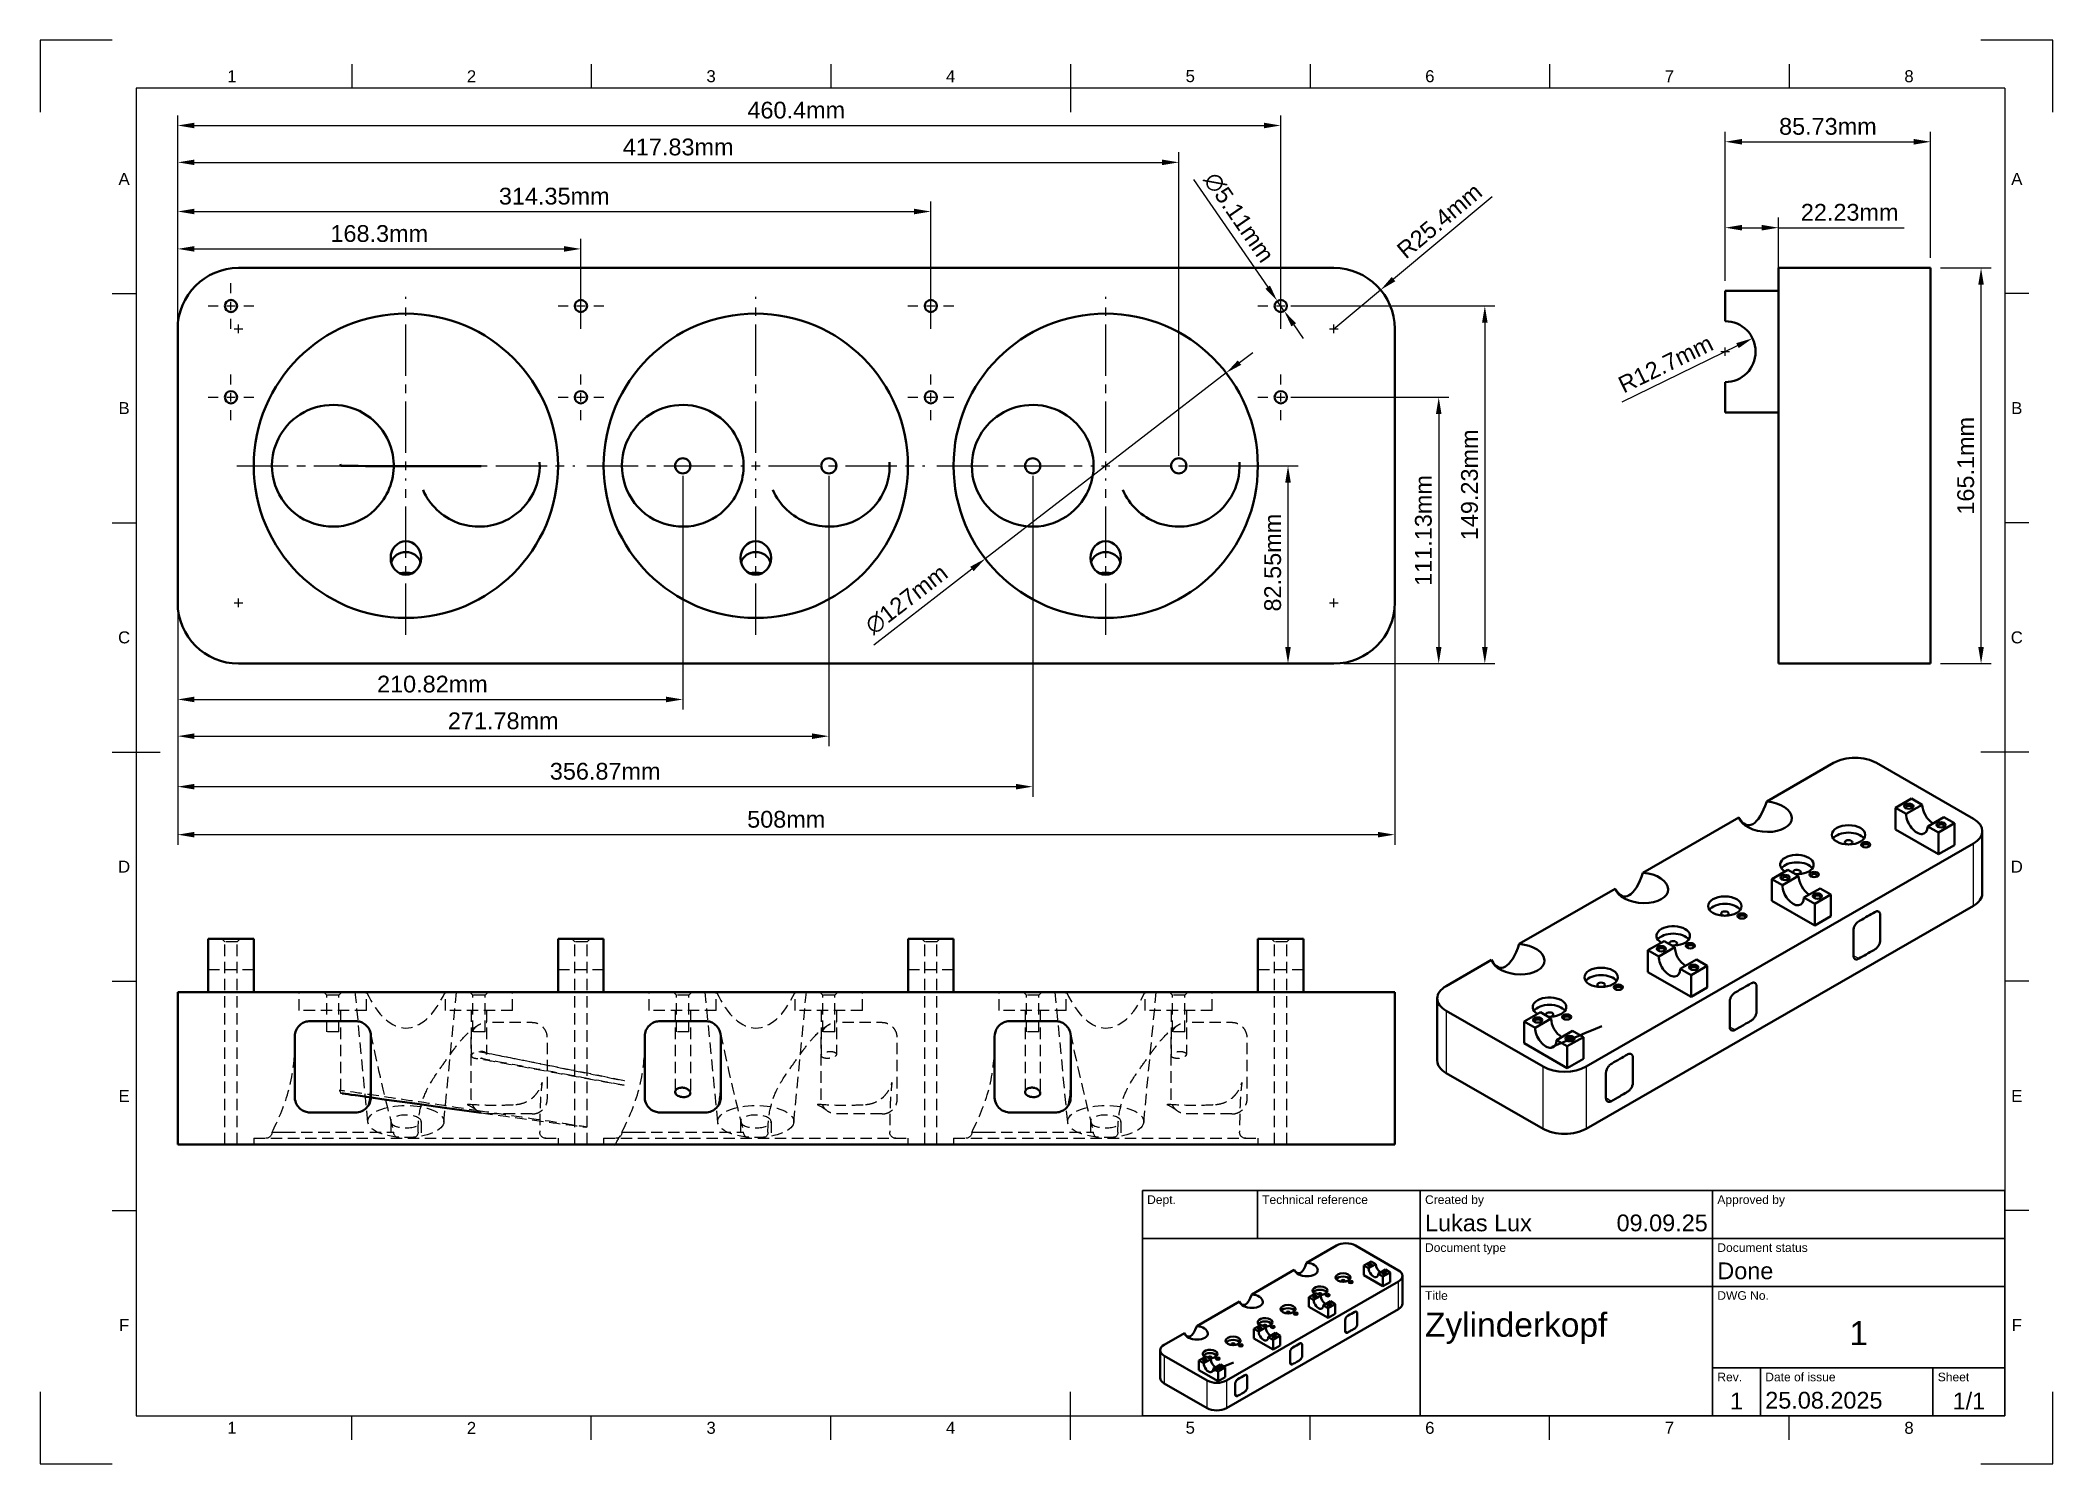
# Model space of a CAD drawing. Header units: millimetres. Extents: x 0 to 420, y 0 to 297.
import ezdxf
from ezdxf.enums import TextEntityAlignment as Align

# ---------------------------------------------------------------- set-up
doc = ezdxf.new("R2010")
doc.units = ezdxf.units.MM
doc.header["$LTSCALE"] = 0.75
doc.linetypes.add('CENTER2', pattern=[28.575, 19.05, -3.175, 3.175, -3.175])
doc.linetypes.add('HIDDEN2', pattern=[4.7625, 3.175, -1.5875])
for name, color, linetype, lineweight in [('BORDER', 7, 'Continuous', 25), ('FD_Dimensions', 7, 'Continuous', 25), ('Hidden', 7, 'HIDDEN2', 25), ('Smart Centers', 7, 'CENTER2', 25), ('TITLEBLOCK', 7, 'Continuous', 35), ('Visible', 7, 'Continuous', 50), ('Visible Narrow', 7, 'Continuous', 25)]:
    doc.layers.add(name, color=color, linetype=linetype, lineweight=lineweight)
doc.styles.add('FusionTitle', font='Arial.ttf')
doc.styles.get("Standard").update_dxf_attribs({"font": 'Arial.ttf'})
doc.dimstyles.new('Dim-ISO-25', dxfattribs={"dimtxt": 3.5, "dimasz": 3.5, "dimexe": 2.1, "dimexo": 2.1, "dimgap": 1.4, "dimtad": 1, "dimdsep": 46, "dimtxsty": 'Standard', "dimcen": 0, "dimazin": 2, "dimtp": 0.1, "dimtm": 0.1, "dimtfac": 0.714286, "dimtmove": 0, "dimatfit": 3, "dimfxl": 1, "dimarcsym": 0})

msp = doc.modelspace()

# ---------------------------------------------------------------- blocks, each defined once
blk = doc.blocks.new('ISO_A3_SHEET')
at = {"layer": 'BORDER'}
for p, q in [((65, 292), (65, 287)), ((115, 292), (115, 287)), ((165, 292), (165, 287)), ((215, 292), (215, 282)), ((265, 292), (265, 287)), ((315, 292), (315, 287)), ((365, 292), (365, 287)), ((410, 287), (20, 287)), ((20, 287), (20, 10)), ((410, 287), (410, 10)), ((15, 244.16666), (20, 244.16666)), ((415, 244.16666), (410, 244.16666)), ((15, 196.33333), (20, 196.33333)), ((415, 196.33333), (410, 196.33333)), ((15, 148.5), (25, 148.5)), ((415, 148.5), (405, 148.5)), ((15, 100.66667), (20, 100.66667)), ((415, 100.66667), (410, 100.66667)), ((15, 52.83334), (20, 52.83334)), ((415, 52.83334), (410, 52.83334)), ((215, 5), (215, 15)), ((20, 10), (410, 10)), ((65, 5), (65, 10)), ((115, 5), (115, 10)), ((165, 5), (165, 10)), ((265, 5), (265, 10)), ((315, 5), (315, 10)), ((365, 5), (365, 10))]:
    blk.add_line(p, q, dxfattribs=at)
at = {"layer": 'Defpoints'}
for p, q in [((15, 297), (0, 297)), ((0, 297), (0, 282)), ((420, 297), (405, 297)), ((420, 282), (420, 297)), ((0, 15), (0, 0)), ((420, 0), (420, 15)), ((0, 0), (15, 0)), ((405, 0), (420, 0))]:
    blk.add_line(p, q, dxfattribs=at)
at = {"layer": 'BORDER', "style": 'FusionTitle'}
for s, p in [('1', (40, 289.5)), ('2', (90, 289.5)), ('3', (140, 289.5)), ('4', (190, 289.5)), ('5', (240, 289.5)), ('6', (290, 289.5)), ('7', (340, 289.5)), ('8', (390, 289.5)), ('A', (17.5, 268.08333)), ('A', (412.5, 268.08333)), ('B', (17.5, 220.25)), ('B', (412.5, 220.25)), ('C', (17.5, 172.41667)), ('C', (412.5, 172.41667)), ('D', (17.5, 124.58334)), ('D', (412.5, 124.58334)), ('E', (17.5, 76.75001)), ('E', (412.5, 76.75001)), ('F', (17.5, 28.91668)), ('F', (412.5, 28.91668)), ('1', (40, 7.5)), ('2', (90, 7.5)), ('3', (140, 7.5)), ('4', (190, 7.5)), ('5', (240, 7.5)), ('6', (290, 7.5)), ('7', (340, 7.5)), ('8', (390, 7.5))]:
    blk.add_text(s, height=2.5, dxfattribs=at).set_placement(p, align=Align.MIDDLE)
blk = doc.blocks.new('ISO_TITLEBLOCK')
at = {"layer": 'TITLEBLOCK'}
for p, q in [((0, 47), (-180, 47)), ((-180, 47), (-180, 0)), ((-156, 37), (-156, 47)), ((-122, 0), (-122, 47)), ((-61, 0), (-61, 47)), ((0, 0), (0, 47)), ((-180, 37), (0, 37)), ((-122, 27), (0, 27)), ((-61, 10), (0, 10)), ((-51, 0), (-51, 10)), ((-15, 0), (-15, 10)), ((-180, 0), (0, 0))]:
    blk.add_line(p, q, dxfattribs=at)
at = {"layer": 'TITLEBLOCK', "style": 'FusionTitle'}
for s, p in [('Dept.', (-179, 46)), ('Technical reference', (-155, 46)), ('Created by', (-121, 46)), ('Approved by', (-60, 46)), ('Document type', (-121, 36)), ('Document status', (-60, 36)), ('Title', (-121, 26)), ('DWG No.', (-60, 26)), ('Rev.', (-60, 9)), ('Date of issue', (-50, 9)), ('Sheet', (-14, 9))]:
    blk.add_text(s, height=1.8, dxfattribs=at).set_placement(p, align=Align.TOP_LEFT)
for tag, height, p in [('DEPT', 3.5, (-179, 42)), ('TECHNICAL_REFERENCE', 3.5, (-155, 42)), ('CREATED_BY', 3.5, (-121, 42)), ('APPROVED_BY', 3.5, (-60, 42)), ('DOCUMENT_TYPE', 3.5, (-121, 32)), ('DOCUMENT_STATUS', 3.5, (-60, 32)), ('TITLE_1', 5, (-121, 21.5)), ('TITLE_2', 5, (-121, 14)), ('TITLE_3', 5, (-121, 6.5)), ('DATE_OF_ISSUE', 3.5, (-50, 5))]:
    blk.add_attdef(tag, text='', height=height, dxfattribs=at).set_placement(p, align=Align.TOP_LEFT)
for tag, p in [('CREATED_DATE', (-62, 42)), ('APPROVED_DATE', (-0.99, 42))]:
    blk.add_attdef(tag, text='', height=3.5, dxfattribs=at).set_placement(p, align=Align.TOP_RIGHT)
for tag, height, p in [('DRAWING_NUMBER', 5, (-30.5, 19.75)), ('REV', 3.5, (-56, 4.85)), ('SHEET', 3.5, (-7.5, 4.85))]:
    blk.add_attdef(tag, text='', height=height, dxfattribs=at).set_placement(p, align=Align.TOP_CENTER)
blk = doc.blocks.new('*U8')
at = {"layer": 'Smart Centers', "color": 0, "linetype": 'Continuous', "ltscale": 0.75, "transparency": 16777216}
for p, q in [((-0.892969, 0), (0.892969, 0)), ((0, -0.892969), (0, 0.892969))]:
    blk.add_line(p, q, dxfattribs=at)
blk = doc.blocks.new('*U9')
at = {"layer": 'Smart Centers', "color": 0, "linetype": 'Continuous', "ltscale": 0.75, "transparency": 16777216}
for p, q in [((-0.892969, 0), (0.892969, 0)), ((0, -0.892969), (0, 0.892969))]:
    blk.add_line(p, q, dxfattribs=at)
blk = doc.blocks.new('*U10')
at = {"layer": 'Smart Centers', "color": 0, "linetype": 'Continuous', "ltscale": 0.75, "transparency": 16777216}
for p, q in [((-0.892969, 0), (0.892969, 0)), ((0, -0.892969), (0, 0.892969))]:
    blk.add_line(p, q, dxfattribs=at)
blk = doc.blocks.new('*U11')
at = {"layer": 'Smart Centers', "color": 0, "linetype": 'Continuous', "ltscale": 0.75, "transparency": 16777216}
for p, q in [((-0.892969, 0), (0.892969, 0)), ((0, -0.892969), (0, 0.892969))]:
    blk.add_line(p, q, dxfattribs=at)
blk = doc.blocks.new('*U12')
at = {"layer": 'Smart Centers', "color": 0, "ltscale": 0.75, "transparency": 16777216}
for p, q in [((0, 2.678906), (0, 4.77635)), ((-4.77635, 0), (-2.678906, 0)), ((2.678906, 0), (4.77635, 0)), ((0, -4.77635), (0, -2.678906))]:
    blk.add_line(p, q, dxfattribs=at)
at = {"layer": 'Smart Centers', "color": 0, "linetype": 'Continuous', "ltscale": 0.75, "transparency": 16777216}
for p, q in [((-0.892969, 0), (0.892969, 0)), ((0, -0.892969), (0, 0.892969))]:
    blk.add_line(p, q, dxfattribs=at)
blk = doc.blocks.new('*U13')
at = {"layer": 'Smart Centers', "color": 0, "ltscale": 0.75, "transparency": 16777216}
for p, q in [((0, 2.678906), (0, 4.77635)), ((-4.77635, 0), (-2.678906, 0)), ((2.678906, 0), (4.77635, 0)), ((0, -4.77635), (0, -2.678906))]:
    blk.add_line(p, q, dxfattribs=at)
at = {"layer": 'Smart Centers', "color": 0, "linetype": 'Continuous', "ltscale": 0.75, "transparency": 16777216}
for p, q in [((-0.892969, 0), (0.892969, 0)), ((0, -0.892969), (0, 0.892969))]:
    blk.add_line(p, q, dxfattribs=at)
blk = doc.blocks.new('*U14')
at = {"layer": 'Smart Centers', "color": 0, "ltscale": 0.75, "transparency": 16777216}
for p, q in [((0, 2.678906), (0, 4.77635)), ((-4.77635, 0), (-2.678906, 0)), ((2.678906, 0), (4.77635, 0)), ((0, -4.77635), (0, -2.678906))]:
    blk.add_line(p, q, dxfattribs=at)
at = {"layer": 'Smart Centers', "color": 0, "linetype": 'Continuous', "ltscale": 0.75, "transparency": 16777216}
for p, q in [((-0.892969, 0), (0.892969, 0)), ((0, -0.892969), (0, 0.892969))]:
    blk.add_line(p, q, dxfattribs=at)
blk = doc.blocks.new('*U15')
at = {"layer": 'Smart Centers', "color": 0, "ltscale": 0.75, "transparency": 16777216}
for p, q in [((0, 2.678906), (0, 4.77635)), ((-4.77635, 0), (-2.678906, 0)), ((2.678906, 0), (4.77635, 0)), ((0, -4.77635), (0, -2.678906))]:
    blk.add_line(p, q, dxfattribs=at)
at = {"layer": 'Smart Centers', "color": 0, "linetype": 'Continuous', "ltscale": 0.75, "transparency": 16777216}
for p, q in [((-0.892969, 0), (0.892969, 0)), ((0, -0.892969), (0, 0.892969))]:
    blk.add_line(p, q, dxfattribs=at)
blk = doc.blocks.new('*U16')
at = {"layer": 'Smart Centers', "color": 0, "ltscale": 0.75, "transparency": 16777216}
for p, q in [((0, 2.678906), (0, 4.77635)), ((-4.77635, 0), (-2.678906, 0)), ((2.678906, 0), (4.77635, 0)), ((0, -4.77635), (0, -2.678906))]:
    blk.add_line(p, q, dxfattribs=at)
at = {"layer": 'Smart Centers', "color": 0, "linetype": 'Continuous', "ltscale": 0.75, "transparency": 16777216}
for p, q in [((-0.892969, 0), (0.892969, 0)), ((0, -0.892969), (0, 0.892969))]:
    blk.add_line(p, q, dxfattribs=at)
blk = doc.blocks.new('*U17')
at = {"layer": 'Smart Centers', "color": 0, "ltscale": 0.75, "transparency": 16777216}
for p, q in [((0, 2.678906), (0, 4.77635)), ((-4.77635, 0), (-2.678906, 0)), ((2.678906, 0), (4.77635, 0)), ((0, -4.77635), (0, -2.678906))]:
    blk.add_line(p, q, dxfattribs=at)
at = {"layer": 'Smart Centers', "color": 0, "linetype": 'Continuous', "ltscale": 0.75, "transparency": 16777216}
for p, q in [((-0.892969, 0), (0.892969, 0)), ((0, -0.892969), (0, 0.892969))]:
    blk.add_line(p, q, dxfattribs=at)
blk = doc.blocks.new('*U18')
at = {"layer": 'Smart Centers', "color": 0, "ltscale": 0.75, "transparency": 16777216}
for p, q in [((0, 2.678906), (0, 4.77635)), ((-4.77635, 0), (-2.678906, 0)), ((2.678906, 0), (4.77635, 0)), ((0, -4.77635), (0, -2.678906))]:
    blk.add_line(p, q, dxfattribs=at)
at = {"layer": 'Smart Centers', "color": 0, "linetype": 'Continuous', "ltscale": 0.75, "transparency": 16777216}
for p, q in [((-0.892969, 0), (0.892969, 0)), ((0, -0.892969), (0, 0.892969))]:
    blk.add_line(p, q, dxfattribs=at)
blk = doc.blocks.new('*U19')
at = {"layer": 'Smart Centers', "color": 0, "ltscale": 0.75, "transparency": 16777216}
for p, q in [((0, 2.678906), (0, 4.77635)), ((-4.77635, 0), (-2.678906, 0)), ((2.678906, 0), (4.77635, 0)), ((0, -4.77635), (0, -2.678906))]:
    blk.add_line(p, q, dxfattribs=at)
at = {"layer": 'Smart Centers', "color": 0, "linetype": 'Continuous', "ltscale": 0.75, "transparency": 16777216}
for p, q in [((-0.892969, 0), (0.892969, 0)), ((0, -0.892969), (0, 0.892969))]:
    blk.add_line(p, q, dxfattribs=at)
blk = doc.blocks.new('*U20')
at = {"layer": 'Smart Centers', "color": 0, "ltscale": 0.75, "transparency": 16777216}
for p, q in [((0, 2.678906), (0, 35.25)), ((-35.25, 0), (-2.678906, 0)), ((2.678906, 0), (35.25, 0)), ((0, -35.25), (0, -2.678906))]:
    blk.add_line(p, q, dxfattribs=at)
at = {"layer": 'Smart Centers', "color": 0, "linetype": 'Continuous', "ltscale": 0.75, "transparency": 16777216}
for p, q in [((-0.892969, 0), (0.892969, 0)), ((0, -0.892969), (0, 0.892969))]:
    blk.add_line(p, q, dxfattribs=at)
blk = doc.blocks.new('*U21')
at = {"layer": 'Smart Centers', "color": 0, "ltscale": 0.75, "transparency": 16777216}
for p, q in [((0, 2.678906), (0, 35.25)), ((-35.25, 0), (-2.678906, 0)), ((2.678906, 0), (35.25, 0)), ((0, -35.25), (0, -2.678906))]:
    blk.add_line(p, q, dxfattribs=at)
at = {"layer": 'Smart Centers', "color": 0, "linetype": 'Continuous', "ltscale": 0.75, "transparency": 16777216}
for p, q in [((-0.892969, 0), (0.892969, 0)), ((0, -0.892969), (0, 0.892969))]:
    blk.add_line(p, q, dxfattribs=at)
blk = doc.blocks.new('*U22')
at = {"layer": 'Smart Centers', "color": 0, "ltscale": 0.75, "transparency": 16777216}
for p, q in [((0, 2.678906), (0, 35.25)), ((-35.25, 0), (-2.678906, 0)), ((2.678906, 0), (35.25, 0)), ((0, -35.25), (0, -2.678906))]:
    blk.add_line(p, q, dxfattribs=at)
at = {"layer": 'Smart Centers', "color": 0, "linetype": 'Continuous', "ltscale": 0.75, "transparency": 16777216}
for p, q in [((-0.892969, 0), (0.892969, 0)), ((0, -0.892969), (0, 0.892969))]:
    blk.add_line(p, q, dxfattribs=at)
blk = doc.blocks.new('*U23')
at = {"layer": 'Smart Centers', "color": 0, "linetype": 'Continuous', "ltscale": 0.75, "transparency": 16777216}
for p, q in [((-0.892969, 0), (0.892969, 0)), ((0, -0.892969), (0, 0.892969))]:
    blk.add_line(p, q, dxfattribs=at)
blk = doc.blocks.new('*D42')
at = {"layer": 'Defpoints', "color": 0, "transparency": 16777216}
for p in [(28.680697, 236.7911), (282.680697, 236.7911), (282.680697, 131.252208)]:
    blk.add_point(p, dxfattribs=at)
at = {"layer": 'FD_Dimensions', "color": 0, "lineweight": -2, "transparency": 16777216}
for p, q in [((28.680697, 234.6911), (28.680697, 129.152208)), ((282.680697, 234.6911), (282.680697, 129.152208)), ((32.180697, 131.252208), (279.180697, 131.252208))]:
    blk.add_line(p, q, dxfattribs=at)
at = {"layer": 'FD_Dimensions', "color": 0, "transparency": 16777216}
for points in [[(32.180697, 131.835542), (32.180697, 130.668875), (28.680697, 131.252208)], [(279.180697, 131.835542), (279.180697, 130.668875), (282.680697, 131.252208)]]:
    blk.add_solid(points, dxfattribs=at)
at = {"layer": 'FD_Dimensions', "color": 0, "transparency": 16777216, "insert": (155.680697, 134.439214), "char_height": 3.5, "attachment_point": 5}
blk.add_mtext('508mm', dxfattribs=at)
blk = doc.blocks.new('*D43')
at = {"layer": 'Defpoints', "color": 0, "transparency": 16777216}
for p in [(394.504453, 249.4911), (405.036371, 249.4911), (394.504453, 166.9411)]:
    blk.add_point(p, dxfattribs=at)
at = {"layer": 'FD_Dimensions', "color": 0, "lineweight": -2, "transparency": 16777216}
for p, q in [((396.604453, 249.4911), (407.136371, 249.4911)), ((405.036371, 170.4411), (405.036371, 245.9911)), ((396.604453, 166.9411), (407.136371, 166.9411))]:
    blk.add_line(p, q, dxfattribs=at)
at = {"layer": 'FD_Dimensions', "color": 0, "transparency": 16777216}
for points in [[(404.453038, 245.9911), (405.619705, 245.9911), (405.036371, 249.4911)], [(404.453038, 170.4411), (405.619705, 170.4411), (405.036371, 166.9411)]]:
    blk.add_solid(points, dxfattribs=at)
at = {"layer": 'FD_Dimensions', "color": 0, "transparency": 16777216, "insert": (401.849366, 208.2161), "char_height": 3.5, "attachment_point": 5, "rotation": 90}
blk.add_mtext('165.1mm', dxfattribs=at)
blk = doc.blocks.new('*D44')
at = {"layer": 'Defpoints', "color": 0, "transparency": 16777216}
for p in [(394.504453, 275.820896), (394.504453, 249.4911), (351.639453, 244.7311)]:
    blk.add_point(p, dxfattribs=at)
at = {"layer": 'FD_Dimensions', "color": 0, "lineweight": -2, "transparency": 16777216}
for p, q in [((351.639453, 246.8311), (351.639453, 277.920896)), ((394.504453, 251.5911), (394.504453, 277.920896)), ((355.139453, 275.820896), (391.004453, 275.820896))]:
    blk.add_line(p, q, dxfattribs=at)
at = {"layer": 'FD_Dimensions', "color": 0, "transparency": 16777216}
for points in [[(355.139453, 276.404229), (355.139453, 275.237562), (351.639453, 275.820896)], [(391.004453, 276.404229), (391.004453, 275.237562), (394.504453, 275.820896)]]:
    blk.add_solid(points, dxfattribs=at)
at = {"layer": 'FD_Dimensions', "color": 0, "transparency": 16777216, "insert": (373.071953, 279.009095), "char_height": 3.5, "attachment_point": 5}
blk.add_mtext('85.73mm', dxfattribs=at)
blk = doc.blocks.new('*D45')
at = {"layer": 'Defpoints', "color": 0, "transparency": 16777216}
for p in [(258.156448, 242.607068), (259.604945, 240.505132)]:
    blk.add_point(p, dxfattribs=at)
at = {"layer": 'FD_Dimensions', "color": 0, "lineweight": -2, "transparency": 16777216}
for p, q in [((240.706475, 267.928983), (256.170418, 245.489026)), ((259.604945, 240.505132), (258.156448, 242.607068)), ((261.590975, 237.623174), (263.577006, 234.741216))]:
    blk.add_line(p, q, dxfattribs=at)
at = {"layer": 'FD_Dimensions', "color": 0, "transparency": 16777216}
for points in [[(256.650744, 245.820031), (255.690091, 245.158021), (258.156448, 242.607068)], [(262.071302, 237.954179), (261.110649, 237.292169), (259.604945, 240.505132)]]:
    blk.add_solid(points, dxfattribs=at)
at = {"layer": 'FD_Dimensions', "color": 0, "transparency": 16777216, "insert": (250.150265, 260.013953), "char_height": 3.5, "attachment_point": 5, "rotation": 304.57168664}
blk.add_mtext('∅5.11mm', dxfattribs=at)
blk = doc.blocks.new('*D46')
at = {"layer": 'Defpoints', "color": 0, "transparency": 16777216}
for p in [(247.500899, 227.601179), (197.210494, 188.831022)]:
    blk.add_point(p, dxfattribs=at)
at = {"layer": 'FD_Dimensions', "color": 0, "lineweight": -2, "transparency": 16777216}
for p, q in [((250.272811, 229.738117), (253.044724, 231.875055)), ((247.500899, 227.601179), (197.210494, 188.831022)), ((173.931348, 170.884534), (194.438582, 186.694084))]:
    blk.add_line(p, q, dxfattribs=at)
at = {"layer": 'FD_Dimensions', "color": 0, "transparency": 16777216}
for points in [[(249.916655, 230.200102), (250.628968, 229.276131), (247.500899, 227.601179)], [(194.082425, 187.156069), (194.794738, 186.232098), (197.210494, 188.831022)]]:
    blk.add_solid(points, dxfattribs=at)
at = {"layer": 'FD_Dimensions', "color": 0, "transparency": 16777216, "insert": (180.793407, 180.322391), "char_height": 3.5, "attachment_point": 5, "rotation": 37.62955858}
blk.add_mtext('∅127mm', dxfattribs=at)
blk = doc.blocks.new('*D47')
at = {"layer": 'Defpoints', "color": 0, "transparency": 16777216}
for p in [(279.737107, 244.921442), (269.980697, 236.7911)]:
    blk.add_point(p, dxfattribs=at)
at = {"layer": 'FD_Dimensions', "color": 0, "lineweight": -2, "transparency": 16777216}
for p, q in [((303.009495, 264.315099), (282.425881, 247.162088)), ((269.980697, 236.7911), (279.737107, 244.921442))]:
    blk.add_line(p, q, dxfattribs=at)
blk.add_arc((269.980697, 236.7911), 12.7, 9.474105, 49.279676, dxfattribs=at)
at = {"layer": 'FD_Dimensions', "color": 0, "transparency": 16777216}
blk.add_solid([(282.05244, 247.610217), (282.799322, 246.713958), (279.737107, 244.921442)], dxfattribs=at)
at = {"layer": 'FD_Dimensions', "color": 0, "transparency": 16777216, "insert": (292.021804, 259.307242), "char_height": 3.5, "attachment_point": 5, "rotation": 39.80556376}
blk.add_mtext('R25.4mm', dxfattribs=at)
blk = doc.blocks.new('*D48')
at = {"layer": 'Defpoints', "color": 0, "transparency": 16777216}
for p in [(351.639453, 232.0311), (357.346822, 234.814702)]:
    blk.add_point(p, dxfattribs=at)
at = {"layer": 'FD_Dimensions', "color": 0, "lineweight": -2, "transparency": 16777216}
blk.add_line((330.118752, 221.53501), (354.201028, 233.280433), dxfattribs=at)
at = {"layer": 'FD_Dimensions', "color": 0, "transparency": 16777216}
blk.add_solid([(353.945317, 233.804732), (354.45674, 232.756134), (357.346822, 234.814702)], dxfattribs=at)
at = {"layer": 'FD_Dimensions', "color": 0, "transparency": 16777216, "insert": (339.203012, 229.478239), "char_height": 3.5, "attachment_point": 5, "rotation": 25.99942966}
blk.add_mtext('R12.7mm', dxfattribs=at)
blk = doc.blocks.new('*D49')
at = {"layer": 'Defpoints', "color": 0, "transparency": 16777216}
for p in [(258.880697, 279.217309), (28.680697, 236.7911), (258.880697, 236.77975)]:
    blk.add_point(p, dxfattribs=at)
at = {"layer": 'FD_Dimensions', "color": 0, "lineweight": -2, "transparency": 16777216}
for p, q in [((28.680697, 238.8911), (28.680697, 281.317309)), ((32.180697, 279.217309), (255.380697, 279.217309)), ((258.880697, 238.87975), (258.880697, 281.317309))]:
    blk.add_line(p, q, dxfattribs=at)
at = {"layer": 'FD_Dimensions', "color": 0, "transparency": 16777216}
for points in [[(32.180697, 279.800642), (32.180697, 278.633975), (28.680697, 279.217309)], [(255.380697, 279.800642), (255.380697, 278.633975), (258.880697, 279.217309)]]:
    blk.add_solid(points, dxfattribs=at)
at = {"layer": 'FD_Dimensions', "color": 0, "transparency": 16777216, "insert": (157.775353, 282.404314), "char_height": 3.5, "attachment_point": 5}
blk.add_mtext('460.4mm', dxfattribs=at)
blk = doc.blocks.new('*D50')
at = {"layer": 'Defpoints', "color": 0, "transparency": 16777216}
for p in [(237.595697, 271.524148), (237.595697, 208.2161), (28.680697, 179.6411)]:
    blk.add_point(p, dxfattribs=at)
at = {"layer": 'FD_Dimensions', "color": 0, "lineweight": -2, "transparency": 16777216}
for p, q in [((28.680697, 181.7411), (28.680697, 273.624148)), ((237.595697, 210.3161), (237.595697, 273.624148)), ((32.180697, 271.524148), (234.095697, 271.524148))]:
    blk.add_line(p, q, dxfattribs=at)
at = {"layer": 'FD_Dimensions', "color": 0, "transparency": 16777216}
for points in [[(32.180697, 272.107482), (32.180697, 270.940815), (28.680697, 271.524148)], [(234.095697, 272.107482), (234.095697, 270.940815), (237.595697, 271.524148)]]:
    blk.add_solid(points, dxfattribs=at)
at = {"layer": 'FD_Dimensions', "color": 0, "transparency": 16777216, "insert": (133.138197, 274.712348), "char_height": 3.5, "attachment_point": 5}
blk.add_mtext('417.83mm', dxfattribs=at)
blk = doc.blocks.new('*D51')
at = {"layer": 'Defpoints', "color": 0, "transparency": 16777216}
for p in [(207.115697, 208.2161), (28.680697, 179.6411), (207.115697, 141.269009)]:
    blk.add_point(p, dxfattribs=at)
at = {"layer": 'FD_Dimensions', "color": 0, "lineweight": -2, "transparency": 16777216}
for p, q in [((207.115697, 206.1161), (207.115697, 139.169009)), ((28.680697, 177.5411), (28.680697, 139.169009)), ((32.180697, 141.269009), (203.615697, 141.269009))]:
    blk.add_line(p, q, dxfattribs=at)
at = {"layer": 'FD_Dimensions', "color": 0, "transparency": 16777216}
for points in [[(32.180697, 141.852343), (32.180697, 140.685676), (28.680697, 141.269009)], [(203.615697, 141.852343), (203.615697, 140.685676), (207.115697, 141.269009)]]:
    blk.add_solid(points, dxfattribs=at)
at = {"layer": 'FD_Dimensions', "color": 0, "transparency": 16777216, "insert": (117.898197, 144.457209), "char_height": 3.5, "attachment_point": 5}
blk.add_mtext('356.87mm', dxfattribs=at)
blk = doc.blocks.new('*D52')
at = {"layer": 'Defpoints', "color": 0, "transparency": 16777216}
for p in [(185.855697, 261.266603), (28.680697, 236.7911), (185.855697, 236.77975)]:
    blk.add_point(p, dxfattribs=at)
at = {"layer": 'FD_Dimensions', "color": 0, "lineweight": -2, "transparency": 16777216}
for p, q in [((28.680697, 238.8911), (28.680697, 263.366603)), ((32.180697, 261.266603), (182.355697, 261.266603)), ((185.855697, 238.87975), (185.855697, 263.366603))]:
    blk.add_line(p, q, dxfattribs=at)
at = {"layer": 'FD_Dimensions', "color": 0, "transparency": 16777216}
for points in [[(32.180697, 261.849937), (32.180697, 260.68327), (28.680697, 261.266603)], [(182.355697, 261.849937), (182.355697, 260.68327), (185.855697, 261.266603)]]:
    blk.add_solid(points, dxfattribs=at)
at = {"layer": 'FD_Dimensions', "color": 0, "transparency": 16777216, "insert": (107.268197, 264.454803), "char_height": 3.5, "attachment_point": 5}
blk.add_mtext('314.35mm', dxfattribs=at)
blk = doc.blocks.new('*D53')
at = {"layer": 'Defpoints', "color": 0, "transparency": 16777216}
for p in [(164.570697, 208.2161), (28.680697, 179.6411), (164.570697, 151.800928)]:
    blk.add_point(p, dxfattribs=at)
at = {"layer": 'FD_Dimensions', "color": 0, "lineweight": -2, "transparency": 16777216}
for p, q in [((164.570697, 206.1161), (164.570697, 149.700928)), ((28.680697, 177.5411), (28.680697, 149.700928)), ((32.180697, 151.800928), (161.070697, 151.800928))]:
    blk.add_line(p, q, dxfattribs=at)
at = {"layer": 'FD_Dimensions', "color": 0, "transparency": 16777216}
for points in [[(32.180697, 152.384261), (32.180697, 151.217594), (28.680697, 151.800928)], [(161.070697, 152.384261), (161.070697, 151.217594), (164.570697, 151.800928)]]:
    blk.add_solid(points, dxfattribs=at)
at = {"layer": 'FD_Dimensions', "color": 0, "transparency": 16777216, "insert": (96.625697, 154.987933), "char_height": 3.5, "attachment_point": 5}
blk.add_mtext('271.78mm', dxfattribs=at)
blk = doc.blocks.new('*D54')
at = {"layer": 'Defpoints', "color": 0, "transparency": 16777216}
for p in [(134.090697, 208.2161), (28.680697, 179.6411), (134.090697, 159.46046)]:
    blk.add_point(p, dxfattribs=at)
at = {"layer": 'FD_Dimensions', "color": 0, "lineweight": -2, "transparency": 16777216}
for p, q in [((134.090697, 206.1161), (134.090697, 157.36046)), ((28.680697, 177.5411), (28.680697, 157.36046)), ((32.180697, 159.46046), (130.590697, 159.46046))]:
    blk.add_line(p, q, dxfattribs=at)
at = {"layer": 'FD_Dimensions', "color": 0, "transparency": 16777216}
for points in [[(32.180697, 160.043793), (32.180697, 158.877126), (28.680697, 159.46046)], [(130.590697, 160.043793), (130.590697, 158.877126), (134.090697, 159.46046)]]:
    blk.add_solid(points, dxfattribs=at)
at = {"layer": 'FD_Dimensions', "color": 0, "transparency": 16777216, "insert": (81.837791, 162.647465), "char_height": 3.5, "attachment_point": 5}
blk.add_mtext('210.82mm', dxfattribs=at)
blk = doc.blocks.new('*D55')
at = {"layer": 'Defpoints', "color": 0, "transparency": 16777216}
for p in [(112.830697, 253.466282), (28.680697, 236.7911), (112.830697, 236.77975)]:
    blk.add_point(p, dxfattribs=at)
at = {"layer": 'FD_Dimensions', "color": 0, "lineweight": -2, "transparency": 16777216}
for p, q in [((28.680697, 238.8911), (28.680697, 255.566282)), ((32.180697, 253.466282), (109.330697, 253.466282)), ((112.830697, 238.87975), (112.830697, 255.566282))]:
    blk.add_line(p, q, dxfattribs=at)
at = {"layer": 'FD_Dimensions', "color": 0, "transparency": 16777216}
for points in [[(32.180697, 254.049615), (32.180697, 252.882949), (28.680697, 253.466282)], [(109.330697, 254.049615), (109.330697, 252.882949), (112.830697, 253.466282)]]:
    blk.add_solid(points, dxfattribs=at)
at = {"layer": 'FD_Dimensions', "color": 0, "transparency": 16777216, "insert": (70.755697, 256.654481), "char_height": 3.5, "attachment_point": 5}
blk.add_mtext('168.3mm', dxfattribs=at)
blk = doc.blocks.new('*D56')
at = {"layer": 'Defpoints', "color": 0, "transparency": 16777216}
for p in [(237.595697, 208.2161), (260.40293, 208.2161), (269.980697, 166.9411)]:
    blk.add_point(p, dxfattribs=at)
at = {"layer": 'FD_Dimensions', "color": 0, "lineweight": -2, "transparency": 16777216}
for p, q in [((239.695697, 208.2161), (262.50293, 208.2161)), ((260.40293, 170.4411), (260.40293, 204.7161)), ((267.880697, 166.9411), (258.30293, 166.9411))]:
    blk.add_line(p, q, dxfattribs=at)
at = {"layer": 'FD_Dimensions', "color": 0, "transparency": 16777216}
for points in [[(259.819597, 204.7161), (260.986263, 204.7161), (260.40293, 208.2161)], [(259.819597, 170.4411), (260.986263, 170.4411), (260.40293, 166.9411)]]:
    blk.add_solid(points, dxfattribs=at)
at = {"layer": 'FD_Dimensions', "color": 0, "transparency": 16777216, "insert": (257.215924, 188.012961), "char_height": 3.5, "attachment_point": 5, "rotation": 90}
blk.add_mtext('82.55mm', dxfattribs=at)
blk = doc.blocks.new('*D57')
at = {"layer": 'Defpoints', "color": 0, "transparency": 16777216}
for p in [(362.754453, 257.895998), (351.639453, 244.7311), (362.754453, 244.7311)]:
    blk.add_point(p, dxfattribs=at)
at = {"layer": 'FD_Dimensions', "color": 0, "lineweight": -2, "transparency": 16777216}
for p, q in [((351.639453, 246.8311), (351.639453, 259.995998)), ((355.139453, 257.895998), (359.254453, 257.895998)), ((362.754453, 246.8311), (362.754453, 259.995998)), ((362.754453, 257.895998), (388.977714, 257.895998))]:
    blk.add_line(p, q, dxfattribs=at)
at = {"layer": 'FD_Dimensions', "color": 0, "transparency": 16777216}
for points in [[(355.139453, 258.479331), (355.139453, 257.312665), (351.639453, 257.895998)], [(359.254453, 258.479331), (359.254453, 257.312665), (362.754453, 257.895998)]]:
    blk.add_solid(points, dxfattribs=at)
at = {"layer": 'FD_Dimensions', "color": 0, "transparency": 16777216, "insert": (377.616083, 261.084197), "char_height": 3.5, "attachment_point": 5}
blk.add_mtext('22.23mm', dxfattribs=at)
blk = doc.blocks.new('*D58')
at = {"layer": 'Defpoints', "color": 0, "transparency": 16777216}
for p in [(258.880697, 241.5561), (269.980697, 166.9411), (301.480697, 166.9411)]:
    blk.add_point(p, dxfattribs=at)
at = {"layer": 'FD_Dimensions', "color": 0, "lineweight": -2, "transparency": 16777216}
for p, q in [((260.980697, 241.5561), (303.580697, 241.5561)), ((301.480697, 238.0561), (301.480697, 170.4411)), ((272.080697, 166.9411), (303.580697, 166.9411))]:
    blk.add_line(p, q, dxfattribs=at)
at = {"layer": 'FD_Dimensions', "color": 0, "transparency": 16777216}
for points in [[(300.897363, 238.0561), (302.06403, 238.0561), (301.480697, 241.5561)], [(300.897363, 170.4411), (302.06403, 170.4411), (301.480697, 166.9411)]]:
    blk.add_solid(points, dxfattribs=at)
at = {"layer": 'FD_Dimensions', "color": 0, "transparency": 16777216, "insert": (298.292497, 204.2486), "char_height": 3.5, "attachment_point": 5, "rotation": 90}
blk.add_mtext('149.23mm', dxfattribs=at)
blk = doc.blocks.new('*D59')
at = {"layer": 'Defpoints', "color": 0, "transparency": 16777216}
for p in [(258.880697, 222.5061), (269.980697, 166.9411), (291.852362, 166.9411)]:
    blk.add_point(p, dxfattribs=at)
at = {"layer": 'FD_Dimensions', "color": 0, "lineweight": -2, "transparency": 16777216}
for p, q in [((260.980697, 222.5061), (293.952362, 222.5061)), ((291.852362, 219.0061), (291.852362, 170.4411)), ((272.080697, 166.9411), (293.952362, 166.9411))]:
    blk.add_line(p, q, dxfattribs=at)
at = {"layer": 'FD_Dimensions', "color": 0, "transparency": 16777216}
for points in [[(291.269029, 219.0061), (292.435695, 219.0061), (291.852362, 222.5061)], [(291.269029, 170.4411), (292.435695, 170.4411), (291.852362, 166.9411)]]:
    blk.add_solid(points, dxfattribs=at)
at = {"layer": 'FD_Dimensions', "color": 0, "transparency": 16777216, "insert": (288.664163, 194.7236), "char_height": 3.5, "attachment_point": 5, "rotation": 90}
blk.add_mtext('111.13mm', dxfattribs=at)

# ---------------------------------------------------------------- dimensions: what is measured, and where the dimension line sits
at = {"layer": 'FD_Dimensions'}
for base, p1, p2, picture, middle in [((258.8807, 279.2173), (28.6807, 236.7911), (258.8807, 236.7798), '*D49', (157.7754, 279.2173)), ((237.5957, 271.5241), (28.6807, 179.6411), (237.5957, 208.2161), '*D50', (133.1382, 271.5241)), ((185.8557, 261.2666), (28.6807, 236.7911), (185.8557, 236.7798), '*D52', (107.2682, 261.2666)), ((282.6807, 131.2522), (28.6807, 236.7911), (282.6807, 236.7911), '*D42', (155.6807, 131.2522)), ((134.0907, 159.4605), (28.6807, 179.6411), (134.0907, 208.2161), '*D54', (81.8378, 159.4605))]:
    dim = msp.add_linear_dim(base=base, p1=p1, p2=p2, dimstyle='Dim-ISO-25', override={"dimlfac": 2, "dimpost": 'mm'}, dxfattribs=at)
    dim.commit()
    dim.dimension.update_dxf_attribs({"geometry": picture, "text_midpoint": middle, "dimtype": 160})
for base, p1, p2, picture, middle in [((394.5045, 275.8209), (351.6395, 244.7311), (394.5045, 249.4911), '*D44', (373.072, 279.0091)), ((362.7545, 257.896), (351.6395, 244.7311), (362.7545, 244.7311), '*D57', (377.6161, 261.0842)), ((112.8307, 253.4663), (28.6807, 236.7911), (112.8307, 236.7798), '*D55', (70.7557, 256.6545)), ((207.1157, 141.269), (28.6807, 179.6411), (207.1157, 208.2161), '*D51', (117.8982, 144.4572)), ((164.5707, 151.8009), (28.6807, 179.6411), (164.5707, 208.2161), '*D53', (96.6257, 154.9879))]:
    dim = msp.add_linear_dim(base=base, p1=p1, p2=p2, dimstyle='Dim-ISO-25', override={"dimlfac": 2, "dimpost": 'mm'}, dxfattribs=at)
    dim.commit()
    dim.dimension.update_dxf_attribs({"geometry": picture, "text_midpoint": middle})
for p1, p2, picture, middle in [((259.6049, 240.5051), (258.1564, 242.6071), '*D45', (247.4454, 258.15)), ((247.5009, 227.6012), (197.2105, 188.831), '*D46', (182.799, 177.7208))]:
    dim = msp.add_diameter_dim_2p(p1=p1, p2=p2, dimstyle='Dim-ISO-25', override={"dimlfac": 2, "dimpost": 'mm'}, dxfattribs=at)
    dim.commit()
    dim.dimension.update_dxf_attribs({"geometry": picture, "text_midpoint": middle, "dimtype": 163})
dim = msp.add_radius_dim(center=(269.9807, 236.7911), mpoint=(279.7371, 244.9214), dimstyle='Dim-ISO-25', override={"dimlfac": 2, "dimpost": 'mm'}, dxfattribs=at)
dim.commit()
dim.dimension.update_dxf_attribs({"geometry": '*D47', "text_midpoint": (292.0218, 259.3072)})
for base, p1, p2, override, picture, middle in [((405.0364, 249.4911), (394.5045, 166.9411), (394.5045, 249.4911), {"dimlfac": 2, "dimpost": 'mm'}, '*D43', (401.8494, 208.2161)), ((301.4807, 166.9411), (258.8807, 241.5561), (269.9807, 166.9411), {"dimlfac": 2, "dimpost": 'mm', "dimclrd": 0, "dimclre": 0}, '*D58', (298.2925, 204.2486)), ((291.8524, 166.9411), (258.8807, 222.5061), (269.9807, 166.9411), {"dimlfac": 2, "dimpost": 'mm', "dimclrd": 0, "dimclre": 0}, '*D59', (288.6642, 194.7236))]:
    dim = msp.add_linear_dim(base=base, p1=p1, p2=p2, angle=90, dimstyle='Dim-ISO-25', override=override, dxfattribs=at)
    dim.commit()
    dim.dimension.update_dxf_attribs({"geometry": picture, "text_midpoint": middle})
dim = msp.add_radius_dim(center=(351.6395, 232.0311), mpoint=(357.3468, 234.8147), dimstyle='Dim-ISO-25', override={"dimlfac": 2, "dimpost": 'mm'}, dxfattribs=at)
dim.commit()
dim.dimension.update_dxf_attribs({"geometry": '*D48', "text_midpoint": (340.587, 226.6406), "dimtype": 164})
dim = msp.add_linear_dim(base=(260.4029, 208.2161), p1=(269.9807, 166.9411), p2=(237.5957, 208.2161), angle=90, dimstyle='Dim-ISO-25', override={"dimlfac": 2, "dimpost": 'mm'}, dxfattribs=at)
dim.commit()
dim.dimension.update_dxf_attribs({"geometry": '*D56', "text_midpoint": (260.4029, 188.013), "dimtype": 160})

# ---------------------------------------------------------------- linework, layer by layer
at = {"layer": 'Hidden'}
for p, q in [((38.5293, 108.8678), (37.9007, 109.4965)), ((41.082, 108.8678), (41.7107, 109.4965)), ((111.5543, 108.8678), (110.9257, 109.4965)), ((114.107, 108.8678), (114.7357, 109.4965)), ((184.5793, 108.8678), (183.9507, 109.4965)), ((187.132, 108.8678), (187.7607, 109.4965)), ((257.6043, 108.8678), (256.9757, 109.4965)), ((260.157, 108.8678), (260.7857, 109.4965)), ((41.082, 108.8678), (38.5293, 108.8678)), ((38.5293, 66.6315), (38.5293, 108.8678)), ((41.082, 66.6315), (41.082, 108.8678)), ((114.107, 108.8678), (111.5543, 108.8678)), ((111.5543, 66.6315), (111.5543, 108.8678)), ((114.107, 66.6315), (114.107, 108.8678)), ((187.132, 108.8678), (184.5793, 108.8678)), ((184.5793, 66.6315), (184.5793, 108.8678)), ((187.132, 66.6315), (187.132, 108.8678)), ((260.157, 108.8678), (257.6043, 108.8678)), ((257.6043, 66.6315), (257.6043, 108.8678)), ((260.157, 66.6315), (260.157, 108.8678)), ((35.0557, 103.1465), (44.5557, 103.1465)), ((108.0807, 103.1465), (117.5807, 103.1465)), ((181.1057, 103.1465), (190.6057, 103.1465)), ((254.1307, 103.1465), (263.6307, 103.1465)), ((54.0657, 94.5715), (54.0657, 98.3815)), ((59.7893, 97.7528), (59.1607, 98.3815)), ((62.342, 97.7528), (59.7893, 97.7528)), ((59.7893, 90.1265), (59.7893, 97.7528)), ((62.342, 97.7528), (62.9707, 98.3815)), ((62.342, 90.1265), (62.342, 97.7528)), ((68.3748, 71.2748), (65.7559, 98.3815)), ((68.0657, 94.5715), (68.0657, 98.3815)), ((84.2366, 71.2748), (86.8555, 98.3815)), ((84.5457, 94.5715), (84.5457, 98.3815)), ((90.2693, 97.7528), (89.6407, 98.3815)), ((92.822, 97.7528), (90.2693, 97.7528)), ((90.2693, 90.1265), (90.2693, 97.7528)), ((92.822, 97.7528), (93.4507, 98.3815)), ((92.822, 90.1265), (92.822, 97.7528)), ((98.5457, 94.5715), (98.5457, 98.3815)), ((127.0907, 94.5715), (127.0907, 98.3815)), ((132.8143, 97.7528), (132.1857, 98.3815)), ((135.367, 97.7528), (132.8143, 97.7528)), ((132.8143, 90.1265), (132.8143, 97.7528)), ((135.367, 97.7528), (135.9957, 98.3815)), ((135.367, 90.1265), (135.367, 97.7528)), ((141.3998, 71.2748), (138.7809, 98.3815)), ((141.0907, 94.5715), (141.0907, 98.3815)), ((157.2616, 71.2748), (159.8805, 98.3815)), ((157.5707, 94.5715), (157.5707, 98.3815)), ((163.2943, 97.7528), (162.6657, 98.3815)), ((165.847, 97.7528), (163.2943, 97.7528)), ((163.2943, 90.1265), (163.2943, 97.7528)), ((165.847, 97.7528), (166.4757, 98.3815)), ((165.847, 90.1265), (165.847, 97.7528)), ((171.5707, 94.5715), (171.5707, 98.3815)), ((200.1157, 94.5715), (200.1157, 98.3815)), ((205.8393, 97.7528), (205.2107, 98.3815)), ((208.392, 97.7528), (205.8393, 97.7528)), ((205.8393, 90.1265), (205.8393, 97.7528)), ((208.392, 97.7528), (209.0207, 98.3815)), ((208.392, 90.1265), (208.392, 97.7528)), ((214.4248, 71.2748), (211.8059, 98.3815)), ((214.1157, 94.5715), (214.1157, 98.3815)), ((230.2866, 71.2748), (232.9055, 98.3815)), ((230.5957, 94.5715), (230.5957, 98.3815)), ((236.3193, 97.7528), (235.6907, 98.3815)), ((238.872, 97.7528), (236.3193, 97.7528)), ((236.3193, 90.1265), (236.3193, 97.7528)), ((238.872, 97.7528), (239.5007, 98.3815)), ((238.872, 90.1265), (238.872, 97.7528)), ((244.5957, 94.5715), (244.5957, 98.3815)), ((68.0657, 94.5715), (54.0657, 94.5715)), ((62.6532, 94.5715), (62.6532, 77.3301)), ((98.5457, 94.5715), (84.5457, 94.5715)), ((89.9582, 94.5715), (89.9582, 85.1497)), ((93.1332, 94.5715), (93.1332, 85.4119)), ((141.0907, 94.5715), (127.0907, 94.5715)), ((132.5032, 94.5715), (132.5032, 77.5462)), ((135.6782, 94.5715), (135.6782, 77.3301)), ((171.5707, 94.5715), (157.5707, 94.5715)), ((162.9832, 94.5715), (162.9832, 85.1497)), ((166.1582, 94.5715), (166.1582, 85.4119)), ((214.1157, 94.5715), (200.1157, 94.5715)), ((205.5282, 94.5715), (205.5282, 77.5462)), ((208.7032, 94.5715), (208.7032, 77.3301)), ((244.5957, 94.5715), (230.5957, 94.5715)), ((236.0082, 94.5715), (236.0082, 85.1497)), ((239.1832, 94.5715), (239.1832, 85.4119)), ((62.342, 90.1265), (59.7893, 90.1265)), ((92.822, 90.1265), (90.2693, 90.1265)), ((135.367, 90.1265), (132.8143, 90.1265)), ((165.847, 90.1265), (163.2943, 90.1265)), ((208.392, 90.1265), (205.8393, 90.1265)), ((238.872, 90.1265), (236.3193, 90.1265)), ((73.1307, 71.4117), (73.1307, 67.9015)), ((79.4807, 71.4117), (79.4807, 67.9015)), ((146.1557, 71.4117), (146.1557, 67.9015)), ((152.5057, 71.4117), (152.5057, 67.9015)), ((219.1807, 71.4117), (219.1807, 67.9015)), ((225.5307, 71.4117), (225.5307, 67.9015)), ((44.5557, 67.9015), (108.0557, 67.9015)), ((44.5557, 67.9015), (44.5557, 66.6315)), ((48.3657, 69.1715), (48.5614, 69.1715)), ((48.5614, 69.1715), (50.8906, 69.1715)), ((50.8906, 69.1715), (73.5579, 69.1715)), ((73.5579, 69.1715), (73.7657, 69.1715)), ((78.8457, 69.1715), (78.8457, 69.1715)), ((108.0557, 67.9015), (108.0557, 66.6315)), ((117.5807, 67.9015), (181.0807, 67.9015)), ((117.5807, 67.9015), (117.5807, 66.6315)), ((121.3907, 69.1715), (121.5864, 69.1715)), ((121.5864, 69.1715), (123.9156, 69.1715)), ((123.9156, 69.1715), (146.5829, 69.1715)), ((146.5829, 69.1715), (146.7907, 69.1715)), ((151.8707, 69.1715), (151.8707, 69.1715)), ((181.0807, 67.9015), (181.0807, 66.6315)), ((190.6057, 67.9015), (254.1057, 67.9015)), ((190.6057, 67.9015), (190.6057, 66.6315)), ((194.6114, 69.1715), (194.4157, 69.1715)), ((194.6114, 69.1715), (196.9406, 69.1715)), ((196.9406, 69.1715), (219.6079, 69.1715)), ((219.6079, 69.1715), (219.8157, 69.1715)), ((224.8957, 69.1715), (224.8957, 69.1715)), ((254.1057, 67.9015), (254.1057, 66.6315))]:
    msp.add_line(p, q, dxfattribs=at)
for centre, radius, start, end in [((475.0389, 173.91), 414.7175, 191.695986, 194.628697), ((548.0639, 173.91), 414.7175, 191.695986, 194.628697), ((621.0889, 173.91), 414.7175, 191.695986, 194.628697), ((66.7424, 97.4317), 61.5232, 329.698324, 332.655272)]:
    msp.add_arc(centre, radius, start, end, dxfattribs=at)
at = {"layer": 'Hidden', "extrusion": (0, 0, -1)}
for centre, start, end in [((-47.0957, 69.1715), 180, 270), ((-75.0357, 69.1715), 270, 0), ((-77.5757, 69.1715), 180, 270), ((-105.5157, 69.1715), 270, 0), ((-120.1207, 69.1715), 180, 270), ((-148.0607, 69.1715), 270, 0), ((-150.6007, 69.1715), 180, 270), ((-178.5407, 69.1715), 270, 0), ((-193.1457, 69.1715), 180, 270), ((-221.0857, 69.1715), 270, 0), ((-223.6257, 69.1715), 180, 270), ((-251.5657, 69.1715), 270, 0)]:
    msp.add_arc(centre, 1.27, start, end, dxfattribs=at)
at = {"layer": 'Hidden'}
for centre, major_axis, ratio, start_param, end_param in [((76.3057, 120.7333), (0, 29.8194), 0.41511327, 2.41821558, 3.86496972), ((149.3307, 120.7333), (0, 29.8194), 0.41511327, 2.41821558, 3.86496972), ((222.3557, 120.7333), (0, 29.8194), 0.41511327, 2.41821558, 3.86496972), ((76.3057, 71.4117), (-7.9375, 0), 0.42261826, 3.14159265, 9.42477796), ((149.3307, 71.4117), (-7.9375, 0), 0.42261826, 3.14159265, 9.42477796), ((222.3557, 71.4117), (-7.9375, 0), 0.42261826, 3.14159265, 9.42477796)]:
    msp.add_ellipse(centre, major_axis=major_axis, ratio=ratio, start_param=start_param, end_param=end_param, dxfattribs=at)
at = {"layer": 'Hidden', "extrusion": (0, 0, -1)}
for centre in [(76.3057, 71.4117), (149.3307, 71.4117), (222.3557, 71.4117)]:
    msp.add_ellipse(centre, major_axis=(-3.175, 0), ratio=0.42261826, dxfattribs=at)
at = {"layer": 'Hidden'}
for points, knots in [([(78.8455, 69.1715), (78.8455, 70.7969), (78.9862, 72.4512), (79.5952, 75.3133), (80.0291, 76.5798), (81.2598, 79.2095), (82.12, 80.5474), (83.6343, 82.7257), (84.2944, 83.6217), (85.2544, 84.9647), (85.559, 85.4039), (86.0299, 86.0625), (86.2495, 86.3622), (87.0928, 87.4835), (87.6486, 88.1536), (89.2275, 89.9024), (90.1037, 90.6379), (90.9911, 91.2707), (91.1879, 91.3981), (91.5144, 91.5945), (91.5969, 91.6399), (91.7242, 91.703)], [0, 0, 0, 0, 0.97523678, 0.97523678, 1.83841052, 1.83841052, 2.90677463, 2.90677463, 3.72627815, 3.72627815, 4.20598246, 4.20598246, 4.67127649, 4.67127649, 6.07000924, 6.07000924, 8.95915288, 8.95915288, 9.92362988, 9.92362988, 10.8911629, 10.8911629, 10.8911629, 10.8911629]), ([(102.6557, 72.9815), (102.4626, 72.9815), (102.2695, 72.9815), (101.8845, 72.9815), (101.6925, 72.9815), (101.1191, 72.9815), (100.7377, 72.9815), (99.5997, 72.9815), (98.8432, 72.9815), (96.5667, 72.9815), (95.0468, 72.9815), (93.036, 72.9815), (92.7189, 72.9815), (91.8032, 73.2232), (91.4371, 73.4568), (90.7844, 73.9501), (90.5321, 74.3102), (90.1159, 75.0238), (90.0215, 75.4522), (89.9557, 75.9478), (89.9557, 76.1054), (89.9557, 80.3771), (89.9557, 83.0102), (89.9557, 86.3056), (89.9557, 86.9679), (89.9557, 89.0579), (89.9334, 89.1969), (90.1981, 90.1733), (90.4199, 90.5425), (90.9277, 91.1956), (91.2674, 91.4489), (91.8024, 91.7537), (92.0588, 91.8581), (92.5896, 91.9964), (92.8606, 92.0315), (93.1307, 92.0315)], [0.000001, 0.000001, 0.000001, 0.000001, 0.1158498, 0.1158498, 0.23104921, 0.23104921, 0.45987838, 0.45987838, 0.91381691, 0.91381691, 1.82574923, 1.82574923, 2.12033978, 2.12033978, 2.49844057, 2.49844057, 3.22876538, 3.22876538, 4.59923632, 4.59923632, 5.59579782, 5.59579782, 7.19724328, 7.19724328, 7.60005663, 7.60005663, 8.46839848, 8.46839848, 9.32103502, 9.32103502, 10.5690705, 10.5690705, 11.5958256, 11.5958256, 12.59361093, 12.59361093, 12.59361093, 12.59361093]), ([(102.6557, 72.9815), (102.7494, 72.9815), (103.0622, 72.9815), (103.7276, 73.1548), (103.984, 73.2592), (104.519, 73.5641), (104.8587, 73.8173), (105.3665, 74.4705), (105.5883, 74.8396), (105.853, 75.816), (105.8307, 75.955), (105.8307, 78.0451), (105.8307, 78.7074), (105.8307, 82.0028), (105.8307, 84.6359), (105.8307, 88.9075), (105.8307, 89.0652), (105.7649, 89.5607), (105.6705, 89.9891), (105.2542, 90.7027), (105.002, 91.0629), (104.3493, 91.5561), (103.9832, 91.7898), (103.0675, 92.0315), (102.7504, 92.0315), (99.2165, 92.0315), (96.1736, 92.0315), (93.1307, 92.0315)], [-13.1069764, -13.1069764, -13.1069764, -13.1069764, -11.59583525, -11.59583525, -10.56907612, -10.56907612, -9.32104026, -9.32104026, -8.46840347, -8.46840347, -7.60006244, -7.60006244, -7.19724839, -7.19724839, -5.59580013, -5.59580013, -4.59923718, -4.59923718, -3.22876576, -3.22876576, -2.49844029, -2.49844029, -2.12033896, -2.12033896, -1.82574813, -1.82574813, 0, 0, 0, 0]), ([(151.8705, 69.1715), (151.8705, 70.7969), (152.0112, 72.4512), (152.6202, 75.3133), (153.0541, 76.5798), (154.2848, 79.2095), (155.145, 80.5474), (156.6593, 82.7257), (157.3194, 83.6217), (158.2794, 84.9647), (158.584, 85.4039), (159.0549, 86.0625), (159.2745, 86.3622), (160.1178, 87.4835), (160.6736, 88.1536), (162.2525, 89.9024), (163.1287, 90.6379), (164.0161, 91.2707), (164.2129, 91.3981), (164.5394, 91.5945), (164.6219, 91.6399), (164.7492, 91.703)], [0, 0, 0, 0, 0.97523678, 0.97523678, 1.83841052, 1.83841052, 2.90677463, 2.90677463, 3.72627815, 3.72627815, 4.20598246, 4.20598246, 4.67127649, 4.67127649, 6.07000924, 6.07000924, 8.95915288, 8.95915288, 9.92362988, 9.92362988, 10.8911629, 10.8911629, 10.8911629, 10.8911629]), ([(175.6807, 72.9815), (175.4876, 72.9815), (175.2945, 72.9815), (174.9095, 72.9815), (174.7175, 72.9815), (174.1441, 72.9815), (173.7627, 72.9815), (172.6247, 72.9815), (171.8682, 72.9815), (169.5917, 72.9815), (168.0718, 72.9815), (166.061, 72.9815), (165.7439, 72.9815), (164.8282, 73.2232), (164.4621, 73.4568), (163.8094, 73.9501), (163.5571, 74.3102), (163.1409, 75.0238), (163.0465, 75.4522), (162.9807, 75.9478), (162.9807, 76.1054), (162.9807, 80.3771), (162.9807, 83.0102), (162.9807, 86.3056), (162.9807, 86.9679), (162.9807, 89.0579), (162.9584, 89.1969), (163.2231, 90.1733), (163.4449, 90.5425), (163.9527, 91.1956), (164.2924, 91.4489), (164.8274, 91.7537), (165.0838, 91.8581), (165.6146, 91.9964), (165.8856, 92.0315), (166.1557, 92.0315)], [0.000001, 0.000001, 0.000001, 0.000001, 0.1158498, 0.1158498, 0.23104921, 0.23104921, 0.45987838, 0.45987838, 0.91381691, 0.91381691, 1.82574923, 1.82574923, 2.12033978, 2.12033978, 2.49844057, 2.49844057, 3.22876538, 3.22876538, 4.59923632, 4.59923632, 5.59579782, 5.59579782, 7.19724328, 7.19724328, 7.60005663, 7.60005663, 8.46839848, 8.46839848, 9.32103502, 9.32103502, 10.56907049, 10.56907049, 11.5958256, 11.5958256, 12.59361093, 12.59361093, 12.59361093, 12.59361093]), ([(175.6807, 72.9815), (175.7744, 72.9815), (176.0872, 72.9815), (176.7526, 73.1548), (177.009, 73.2592), (177.544, 73.5641), (177.8837, 73.8173), (178.3915, 74.4705), (178.6133, 74.8396), (178.878, 75.816), (178.8557, 75.955), (178.8557, 78.0451), (178.8557, 78.7074), (178.8557, 82.0028), (178.8557, 84.6359), (178.8557, 88.9075), (178.8557, 89.0652), (178.7899, 89.5607), (178.6955, 89.9891), (178.2792, 90.7027), (178.027, 91.0629), (177.3743, 91.5561), (177.0082, 91.7898), (176.0925, 92.0315), (175.7754, 92.0315), (172.2415, 92.0315), (169.1986, 92.0315), (166.1557, 92.0315)], [-13.1069764, -13.1069764, -13.1069764, -13.1069764, -11.59583525, -11.59583525, -10.56907612, -10.56907612, -9.32104026, -9.32104026, -8.46840347, -8.46840347, -7.60006244, -7.60006244, -7.19724839, -7.19724839, -5.59580013, -5.59580013, -4.59923718, -4.59923718, -3.22876576, -3.22876576, -2.49844029, -2.49844029, -2.12033896, -2.12033896, -1.82574813, -1.82574813, 0, 0, 0, 0]), ([(224.8955, 69.1715), (224.8955, 70.7969), (225.0362, 72.4512), (225.6452, 75.3133), (226.0791, 76.5798), (227.3098, 79.2095), (228.17, 80.5474), (229.6843, 82.7257), (230.3444, 83.6217), (231.3044, 84.9647), (231.609, 85.4039), (232.0799, 86.0625), (232.2995, 86.3622), (233.1428, 87.4835), (233.6986, 88.1536), (235.2775, 89.9024), (236.1537, 90.6379), (237.0411, 91.2707), (237.2379, 91.3981), (237.5644, 91.5945), (237.6469, 91.6399), (237.7742, 91.703)], [0, 0, 0, 0, 0.97523678, 0.97523678, 1.83841052, 1.83841052, 2.90677463, 2.90677463, 3.72627815, 3.72627815, 4.20598246, 4.20598246, 4.67127649, 4.67127649, 6.07000924, 6.07000924, 8.95915288, 8.95915288, 9.92362988, 9.92362988, 10.8911629, 10.8911629, 10.8911629, 10.8911629]), ([(248.7057, 72.9815), (248.5124, 72.9815), (248.319, 72.9815), (247.9334, 72.9815), (247.7412, 72.9815), (247.1671, 72.9815), (246.7852, 72.9815), (245.6457, 72.9815), (244.8882, 72.9815), (242.6086, 72.9815), (241.0867, 72.9815), (239.0144, 72.9815), (238.69, 72.9644), (237.6752, 73.3193), (237.3228, 73.56), (236.703, 74.1103), (236.4749, 74.4654), (236.1185, 75.1865), (236.0392, 75.5953), (236.0057, 76.0375), (236.0057, 76.1269), (236.0057, 79.5981), (236.0057, 82.3889), (236.0057, 85.8796), (236.0057, 86.5795), (236.0057, 89.0765), (235.9829, 89.2009), (236.252, 90.182), (236.4749, 90.5504), (236.9841, 91.2017), (237.3245, 91.4539), (237.8587, 91.7565), (238.1139, 91.8598), (238.6423, 91.9968), (238.9119, 92.0315), (239.1807, 92.0315)], [0.000001, 0.000001, 0.000001, 0.000001, 0.11600286, 0.11600286, 0.23135373, 0.23135373, 0.46048254, 0.46048254, 0.91501697, 0.91501697, 1.82820282, 1.82820282, 2.1583532, 2.1583532, 2.42744924, 2.42744924, 2.81876389, 2.81876389, 3.41033842, 3.41033842, 3.62913554, 3.62913554, 4.52663083, 4.52663083, 4.75172891, 4.75172891, 5.32964043, 5.32964043, 5.89086841, 5.89086841, 6.71383241, 6.71383241, 7.38883329, 7.38883329, 8.04494355, 8.04494355, 8.04494355, 8.04494355]), ([(248.7057, 72.9815), (248.8094, 72.9815), (249.1656, 72.9815), (249.9049, 73.2002), (250.1876, 73.3303), (250.8078, 73.7403), (251.1067, 74.0369), (251.5718, 74.73), (251.733, 75.1132), (251.8807, 75.8365), (251.8807, 76.0804), (251.8807, 78.9348), (251.8807, 81.129), (251.8807, 84.9717), (251.8807, 86.6202), (251.8807, 88.8941), (251.8807, 89.0086), (251.8392, 89.4367), (251.7633, 89.8769), (251.3399, 90.6598), (251.0926, 91.0091), (250.4529, 91.5271), (250.0963, 91.7532), (249.1748, 92.0315), (248.811, 92.0315), (245.3452, 92.0315), (242.263, 92.0315), (239.1807, 92.0315)], [-7.82238835, -7.82238835, -7.82238835, -7.82238835, -7.29156682, -7.29156682, -6.93737839, -6.93737839, -6.47577767, -6.47577767, -6.02276642, -6.02276642, -5.67071201, -5.67071201, -4.50039954, -4.50039954, -3.62120985, -3.62120985, -3.2876067, -3.2876067, -2.68459157, -2.68459157, -2.31918084, -2.31918084, -2.07947006, -2.07947006, -1.84935671, -1.84935671, 0, 0, 0, 0]), ([(48.3659, 69.1714), (49.5619, 71.4874), (50.8851, 74.4841), (52.7183, 80.9075), (53.0575, 84.4126), (53.1198, 86.4746), (53.1231, 86.7455), (53.1253, 87.0232), (53.1255, 87.0945), (53.1257, 87.1905), (53.1257, 87.1908), (53.1257, 87.215)], [0, 0, 0, 0, 3.65409607, 3.65409607, 7.58135328, 7.58135328, 8.36320765, 8.36320765, 8.76020103, 8.76020103, 9.15919183, 9.15919183, 9.15919183, 9.15919183]), ([(121.9252, 79.9194), (91.4367, 86.0061), (91.3293, 85.992), (91.2234, 85.9729), (91.1176, 85.9539), (91.0149, 85.9301), (90.9181, 85.9026), (90.8212, 85.875), (90.7284, 85.8432), (90.643, 85.8086), (90.5576, 85.774), (90.4796, 85.7366), (90.4085, 85.6968), (90.3374, 85.6569), (90.2735, 85.6145), (90.2187, 85.5712), (90.1638, 85.528), (90.1173, 85.4834), (90.079, 85.4377), (90.0025, 85.3462), (89.9621, 85.2541), (89.9585, 85.1627), (89.9548, 85.0713), (89.988, 84.9854), (90.0605, 84.9054), (90.0967, 84.8654), (90.1419, 84.8283), (90.196, 84.7939), (90.2501, 84.7596), (90.3137, 84.7278), (90.3863, 84.6995), (90.4588, 84.6712), (90.5386, 84.6471), (90.6256, 84.627), (90.7126, 84.607), (90.8083, 84.5909), (90.9078, 84.5799), (91.0074, 84.5689), (91.1107, 84.5627), (91.2179, 84.5615), (91.3251, 84.5602), (91.4357, 84.5641), (121.881, 78.9547)], [0.0104398138, 0.0104398138, 0.0104398138, 0.0104398138, 0.0110916711, 0.0110916711, 0.0110916711, 0.0117435285, 0.0117435285, 0.0117435285, 0.0123953858, 0.0123953858, 0.0123953858, 0.0130472431, 0.0130472431, 0.0130472431, 0.0136991005, 0.0136991005, 0.0136991005, 0.0143509578, 0.0143509578, 0.0143509578, 0.0156546725, 0.0156546725, 0.0156546725, 0.0169583871, 0.0169583871, 0.0169583871, 0.0176102445, 0.0176102445, 0.0176102445, 0.0182621018, 0.0182621018, 0.0182621018, 0.0189139591, 0.0189139591, 0.0189139591, 0.0195658164, 0.0195658164, 0.0195658164, 0.0202176738, 0.0202176738, 0.0202176738, 0.0208695311, 0.0208695311, 0.0208695311, 0.0208695311]), ([(121.881, 78.9547), (91.6558, 84.5817), (91.7633, 84.5953), (91.8684, 84.6132), (91.9735, 84.6312), (92.0773, 84.6539), (92.1746, 84.6801), (92.272, 84.7063), (92.3636, 84.7361), (92.4496, 84.7693), (92.5356, 84.8025), (92.6148, 84.8387), (92.6858, 84.877), (92.7567, 84.9152), (92.8206, 84.9561), (92.8758, 84.9985), (92.931, 85.0409), (92.9772, 85.0844), (93.0149, 85.129), (93.0525, 85.1735), (93.0817, 85.2196), (93.1015, 85.2653), (93.1212, 85.3111), (93.1317, 85.3567), (93.1331, 85.4021), (93.1344, 85.4475), (93.1263, 85.493), (93.1089, 85.5368), (93.0915, 85.5806), (93.065, 85.6228), (93.029, 85.6635), (92.993, 85.7041), (92.9469, 85.7434), (92.8925, 85.7794), (92.8381, 85.8153), (92.7753, 85.8482), (92.7036, 85.8778), (92.6318, 85.9074), (92.5503, 85.9338), (92.4634, 85.9553), (92.3764, 85.9768), (92.2831, 85.9938), (92.1831, 86.0059), (92.0831, 86.018), (91.9783, 86.025), (91.8718, 86.0265), (91.7653, 86.0281), (91.6548, 86.0243), (121.9252, 79.9194)], [0.0000000038, 0.0000000038, 0.0000000038, 0.0000000038, 0.0006524884, 0.0006524884, 0.0006524884, 0.0013049767, 0.0013049767, 0.0013049767, 0.0019574651, 0.0019574651, 0.0019574651, 0.0026099535, 0.0026099535, 0.0026099535, 0.0032624418, 0.0032624418, 0.0032624418, 0.0039149302, 0.0039149302, 0.0039149302, 0.0045674185, 0.0045674185, 0.0045674185, 0.0052199069, 0.0052199069, 0.0052199069, 0.0058723953, 0.0058723953, 0.0058723953, 0.0065248836, 0.0065248836, 0.0065248836, 0.007177372, 0.007177372, 0.007177372, 0.0078298604, 0.0078298604, 0.0078298604, 0.0084823487, 0.0084823487, 0.0084823487, 0.0091348371, 0.0091348371, 0.0091348371, 0.0097873255, 0.0097873255, 0.0097873255, 0.0104398087, 0.0104398087, 0.0104398087, 0.0104398087]), ([(121.3909, 69.1714), (122.5869, 71.4874), (123.9101, 74.4841), (125.7433, 80.9075), (126.0825, 84.4126), (126.1448, 86.4746), (126.1481, 86.7455), (126.1503, 87.0232), (126.1505, 87.0945), (126.1507, 87.1905), (126.1507, 87.1908), (126.1507, 87.215)], [0, 0, 0, 0, 3.65409607, 3.65409607, 7.58135328, 7.58135328, 8.36320765, 8.36320765, 8.76020103, 8.76020103, 9.15919183, 9.15919183, 9.15919183, 9.15919183]), ([(164.5707, 86.0152), (164.49, 86.0085), (164.4096, 85.9989), (164.1496, 85.9587), (163.978, 85.9172), (163.6277, 85.8006), (163.4612, 85.721), (163.1939, 85.543), (163.0961, 85.4452), (162.9789, 85.2392), (162.9666, 85.1317), (163.0415, 84.9389), (163.1205, 84.8535), (163.3477, 84.7179), (163.4842, 84.6657), (163.7953, 84.5934), (163.9623, 84.5717), (164.281, 84.5583), (164.4255, 84.5613), (164.5705, 84.5729), (164.7518, 84.5874), (164.9298, 84.6152), (165.29, 84.6995), (165.4644, 84.7587), (165.7685, 84.9005), (165.8937, 84.9828), (166.0843, 85.1661), (166.1419, 85.2672), (166.1691, 85.472), (166.1343, 85.5748), (165.9746, 85.7512), (165.8603, 85.8257), (165.5828, 85.9357), (165.4322, 85.9745), (165.1184, 86.0193), (164.963, 86.0289), (164.7254, 86.0255), (164.6479, 86.0216), (164.5707, 86.0152)], [1.04962898, 1.04962898, 1.04962898, 1.04962898, 1.09844385, 1.09844385, 1.20925602, 1.20925602, 1.34662769, 1.34662769, 1.4871619, 1.4871619, 1.63886742, 1.63886742, 1.778588, 1.778588, 1.90061549, 1.90061549, 2.01210029, 2.01210029, 2.09939536, 2.09939536, 2.09939536, 2.20848338, 2.20848338, 2.33383543, 2.33383543, 2.46447273, 2.46447273, 2.60744396, 2.60744396, 2.75706908, 2.75706908, 2.89129081, 2.89129081, 3.00484686, 3.00484686, 3.10228708, 3.10228708, 3.14902435, 3.14902435, 3.14902435, 3.14902435]), ([(194.4159, 69.1714), (195.6119, 71.4874), (196.9351, 74.4841), (198.7683, 80.9075), (199.1075, 84.4126), (199.1698, 86.4746), (199.1731, 86.7455), (199.1753, 87.0232), (199.1755, 87.0945), (199.1757, 87.1905), (199.1757, 87.1908), (199.1757, 87.215)], [0, 0, 0, 0, 3.65409607, 3.65409607, 7.58135328, 7.58135328, 8.36320765, 8.36320765, 8.76020103, 8.76020103, 9.15919183, 9.15919183, 9.15919183, 9.15919183]), ([(237.5957, 86.0152), (237.515, 86.0085), (237.4346, 85.9989), (237.1746, 85.9587), (237.003, 85.9172), (236.6527, 85.8006), (236.4862, 85.721), (236.2189, 85.543), (236.1211, 85.4452), (236.0039, 85.2392), (235.9916, 85.1317), (236.0665, 84.9389), (236.1455, 84.8535), (236.3727, 84.7179), (236.5092, 84.6657), (236.8203, 84.5934), (236.9873, 84.5717), (237.306, 84.5583), (237.4505, 84.5613), (237.5955, 84.5729), (237.7768, 84.5874), (237.9548, 84.6152), (238.315, 84.6995), (238.4894, 84.7587), (238.7935, 84.9005), (238.9187, 84.9828), (239.1093, 85.1661), (239.1669, 85.2672), (239.1941, 85.472), (239.1593, 85.5748), (238.9996, 85.7512), (238.8853, 85.8257), (238.6078, 85.9357), (238.4572, 85.9745), (238.1434, 86.0193), (237.988, 86.0289), (237.7504, 86.0255), (237.6729, 86.0216), (237.5957, 86.0152)], [1.04962899, 1.04962899, 1.04962899, 1.04962899, 1.09844386, 1.09844386, 1.20925603, 1.20925603, 1.3466277, 1.3466277, 1.48716191, 1.48716191, 1.63886743, 1.63886743, 1.77858801, 1.77858801, 1.90061551, 1.90061551, 2.01210031, 2.01210031, 2.09939538, 2.09939538, 2.09939538, 2.20848339, 2.20848339, 2.33383545, 2.33383545, 2.46447275, 2.46447275, 2.60744398, 2.60744398, 2.7570691, 2.7570691, 2.89129083, 2.89129083, 3.00484688, 3.00484688, 3.1022871, 3.1022871, 3.14902437, 3.14902437, 3.14902437, 3.14902437]), ([(91.8341, 73.591), (62.3218, 77.9719), (62.3639, 77.9318), (62.4014, 77.8912), (62.4542, 77.834), (62.4988, 77.7755), (62.5354, 77.7156), (62.572, 77.6557), (62.6002, 77.5948), (62.6197, 77.5346)], [0.00290755207, 0.00290755207, 0.00290755207, 0.00290755207, 0.00338875235, 0.00338875235, 0.00338875235, 0.00406650282, 0.00406650282, 0.00406650282, 0.00474425329, 0.00474425329, 0.00474425329, 0.00474425329]), ([(62.6197, 77.5346), (62.6393, 77.4743), (62.6503, 77.4142), (62.6527, 77.3544), (62.653, 77.3463), (62.6532, 77.3382), (63.0263, 77.2787)], [0.004744253291, 0.004744253291, 0.004744253291, 0.004744253291, 0.005422003761, 0.005422003761, 0.005422003761, 0.005513723215, 0.005513723215, 0.005513723215, 0.005513723215]), ([(99.2236, 74.9498), (99.5495, 74.9711), (99.9601, 75.0261), (100.924, 75.2784), (101.513, 75.5081), (102.3427, 76.0223), (102.6125, 76.2228), (102.8904, 76.4789), (102.9193, 76.5063), (102.9507, 76.5366), (102.9534, 76.5392), (102.9573, 76.543), (102.9586, 76.5443), (102.9601, 76.5458), (102.9604, 76.5461), (102.9808, 76.5659), (103.0071, 76.592), (103.099, 76.6841), (103.1666, 76.7546), (103.4309, 77.0421), (103.6161, 77.2709), (103.9481, 77.7411), (104.0975, 77.9868), (104.2893, 78.3494), (104.3506, 78.4764), (104.4727, 78.7488), (104.5273, 78.888), (104.6127, 79.1221), (104.6434, 79.2174), (104.6972, 79.3939), (104.7144, 79.4601), (104.7383, 79.5551), (104.7423, 79.5753), (104.7423, 79.5753), (104.7417, 79.5723), (104.7333, 79.53), (104.7075, 79.3863), (104.6271, 78.8121), (104.5615, 78.2415), (104.465, 77.025), (104.4314, 76.5297), (104.3771, 75.5316), (104.355, 75.0546), (104.3033, 73.6866), (104.2781, 72.7054), (104.2514, 70.8722), (104.2459, 70.0176), (104.2459, 69.1715)], [0, 0, 0, 0, 0.39509927, 0.39509927, 0.86884352, 0.86884352, 1.10553329, 1.10553329, 1.13342997, 1.13342997, 1.13604514, 1.13604514, 1.1372686, 1.1372686, 1.13757446, 1.13757446, 1.15715042, 1.15715042, 1.21588948, 1.21588948, 1.39254722, 1.39254722, 1.56771068, 1.56771068, 1.66590891, 1.66590891, 1.79907516, 1.79907516, 1.93881864, 1.93881864, 2.12922939, 2.12922939, 2.35404676, 2.35404676, 2.43925978, 2.43925978, 2.99462682, 2.99462682, 3.92329253, 3.92329253, 4.42121707, 4.42121707, 4.80060387, 4.80060387, 5.42999731, 5.42999731, 5.93769489, 5.93769489, 5.93769489, 5.93769489]), ([(172.2486, 74.9498), (172.2497, 74.9499), (172.2499, 74.9499), (172.2525, 74.9501), (172.2545, 74.9502), (172.2625, 74.9507), (172.2685, 74.9511), (172.2925, 74.9528), (172.3109, 74.9542), (172.3852, 74.9601), (172.4431, 74.9654), (172.6827, 74.9912), (172.88, 75.0206), (173.6223, 75.1715), (174.2452, 75.3743), (175.1294, 75.8644), (175.4053, 76.0474), (175.7296, 76.3129), (175.7929, 76.3673), (175.8781, 76.4444), (175.9012, 76.4657), (175.9412, 76.5034), (175.9582, 76.5197), (175.9783, 76.5391), (175.9815, 76.5422), (175.9849, 76.5456), (175.9852, 76.5459), (175.9856, 76.5463), (175.9857, 76.5464), (175.9859, 76.5465), (175.9859, 76.5466), (175.986, 76.5466), (175.986, 76.5467), (175.9933, 76.5538), (176.0028, 76.5631), (176.0363, 76.5961), (176.0612, 76.621), (176.1601, 76.7213), (176.2326, 76.7981), (176.5158, 77.1123), (176.7128, 77.3636), (177.0366, 77.8434), (177.1714, 78.074), (177.3429, 78.408), (177.3971, 78.523), (177.5095, 78.778), (177.5611, 78.911), (177.6437, 79.1399), (177.6737, 79.234), (177.7261, 79.4079), (177.7425, 79.472), (177.7637, 79.5575), (177.7673, 79.5753), (177.7673, 79.5753), (177.7663, 79.5703), (177.7551, 79.5127), (177.727, 79.353), (177.642, 78.7291), (177.5743, 78.1209), (177.4773, 76.8418), (177.4447, 76.3365), (177.3926, 75.3312), (177.3717, 74.8573), (177.3229, 73.4969), (177.2995, 72.5252), (177.2757, 70.7578), (177.2709, 69.9613), (177.2709, 69.1715)], [0, 0, 0, 0, 0.0008, 0.0008, 0.0032, 0.0032, 0.01040003, 0.01040003, 0.03200081, 0.03200081, 0.09682031, 0.09682031, 0.29161705, 0.29161705, 0.80063108, 0.80063108, 1.03759231, 1.03759231, 1.09618382, 1.09618382, 1.11815132, 1.11815132, 1.13462671, 1.13462671, 1.13771579, 1.13771579, 1.13800539, 1.13800539, 1.13811399, 1.13811399, 1.13815472, 1.13815472, 1.13818526, 1.13818526, 1.14525005, 1.14525005, 1.16644493, 1.16644493, 1.23004468, 1.23004468, 1.4214558, 1.4214558, 1.58590906, 1.58590906, 1.67660276, 1.67660276, 1.80672483, 1.80672483, 1.94908489, 1.94908489, 2.14414083, 2.14414083, 2.35462115, 2.35462115, 2.46478023, 2.46478023, 3.04022928, 3.04022928, 3.98935052, 3.98935052, 4.4792971, 4.4792971, 4.8472297, 4.8472297, 5.4644363, 5.4644363, 5.93831125, 5.93831125, 5.93831125, 5.93831125]), ([(245.2736, 74.9498), (245.5995, 74.9711), (246.0101, 75.0261), (246.974, 75.2784), (247.563, 75.5081), (248.3927, 76.0223), (248.6625, 76.2228), (248.9404, 76.4789), (248.9693, 76.5063), (249.0007, 76.5366), (249.0034, 76.5392), (249.0073, 76.543), (249.0086, 76.5443), (249.0101, 76.5458), (249.0104, 76.5461), (249.0308, 76.5659), (249.0571, 76.592), (249.149, 76.6841), (249.2166, 76.7546), (249.4809, 77.0421), (249.6661, 77.2709), (249.9981, 77.7411), (250.1475, 77.9868), (250.3393, 78.3494), (250.4006, 78.4764), (250.5227, 78.7488), (250.5773, 78.888), (250.6627, 79.1221), (250.6934, 79.2174), (250.7472, 79.3939), (250.7644, 79.4601), (250.7883, 79.5551), (250.7923, 79.5753), (250.7923, 79.5753), (250.7917, 79.5723), (250.7833, 79.53), (250.7575, 79.3863), (250.6771, 78.8121), (250.6115, 78.2415), (250.515, 77.025), (250.4814, 76.5297), (250.4271, 75.5316), (250.405, 75.0546), (250.3533, 73.6866), (250.3281, 72.7054), (250.3014, 70.8722), (250.2959, 70.0176), (250.2959, 69.1715)], [0, 0, 0, 0, 0.39509927, 0.39509927, 0.86884352, 0.86884352, 1.10553329, 1.10553329, 1.13342997, 1.13342997, 1.13604514, 1.13604514, 1.1372686, 1.1372686, 1.13757446, 1.13757446, 1.15715042, 1.15715042, 1.21588948, 1.21588948, 1.39254722, 1.39254722, 1.56771068, 1.56771068, 1.66590891, 1.66590891, 1.79907516, 1.79907516, 1.93881864, 1.93881864, 2.12922939, 2.12922939, 2.35404676, 2.35404676, 2.43925978, 2.43925978, 2.99462682, 2.99462682, 3.92329253, 3.92329253, 4.42121707, 4.42121707, 4.80060387, 4.80060387, 5.42999731, 5.42999731, 5.93769489, 5.93769489, 5.93769489, 5.93769489]), ([(68.532, 74.8116), (68.5264, 74.8024), (68.5244, 74.7993), (68.5072, 74.7699), (68.4974, 74.7518), (68.4974, 74.7518), (68.4998, 74.7564), (68.5059, 74.7698)], [0, 0, 0, 0, 0.80983093, 0.80983093, 1.5505959, 1.5505959, 1.83374426, 1.83374426, 1.83374426, 1.83374426]), ([(91.1185, 73.7005), (91.113, 73.705), (91.1274, 73.6935), (91.0759, 73.7337), (91.0328, 73.7669), (90.8672, 73.8902), (90.7085, 74.0037), (90.0983, 74.4077), (89.5132, 74.7407), (88.8506, 75.006), (88.6894, 75.058), (88.5744, 75.088), (88.5546, 75.0922), (88.5546, 75.0922), (88.5563, 75.0918), (88.5698, 75.0894), (88.593, 75.0853), (88.667, 75.0765), (88.6948, 75.0735), (88.7361, 75.0698), (88.7462, 75.069), (88.7618, 75.0677), (88.7535, 75.0683), (88.769, 75.0671), (88.7693, 75.0671), (88.77, 75.0671), (88.7705, 75.067), (88.7722, 75.0669), (88.7736, 75.0668), (88.803, 75.0645), (88.8312, 75.0623), (89.0101, 75.0487), (89.1618, 75.0375), (90.5998, 74.9352), (91.9759, 74.8673), (94.725, 74.8062), (96.1332, 74.815), (98.0548, 74.8827), (98.8997, 74.9287), (99.2236, 74.9498)], [0, 0, 0, 0, 0.36643542, 0.36643542, 0.7310882, 0.7310882, 1.45526298, 1.45526298, 3.1254408, 3.1254408, 3.68298887, 3.68298887, 3.86909926, 3.86909926, 3.92190625, 3.92190625, 4.05897529, 4.05897529, 4.11785838, 4.11785838, 4.12764893, 4.12764893, 4.13743947, 4.13743947, 4.13759241, 4.13759241, 4.13789827, 4.13789827, 4.13874614, 4.13874614, 4.15683413, 4.15683413, 4.25331905, 4.25331905, 5.06612085, 5.06612085, 5.90357189, 5.90357189, 6.29621666, 6.29621666, 6.29621666, 6.29621666]), ([(141.557, 74.8116), (141.5514, 74.8024), (141.5494, 74.7993), (141.5322, 74.7699), (141.5224, 74.7518), (141.5224, 74.7518), (141.5248, 74.7564), (141.5309, 74.7698)], [0, 0, 0, 0, 0.80983093, 0.80983093, 1.5505959, 1.5505959, 1.83374426, 1.83374426, 1.83374426, 1.83374426]), ([(164.1435, 73.7005), (164.1428, 73.7011), (164.1548, 73.6915), (164.1279, 73.7127), (164.1031, 73.7321), (164.0031, 73.8082), (163.9027, 73.8826), (163.3749, 74.2524), (162.7229, 74.6519), (161.9529, 74.9783), (161.7619, 75.0441), (161.6092, 75.0859), (161.5796, 75.0922), (161.5796, 75.0922), (161.5802, 75.0921), (161.5872, 75.0907), (161.6068, 75.0869), (161.6776, 75.0781), (161.7037, 75.0751), (161.7486, 75.0709), (161.7607, 75.0698), (161.7781, 75.0684), (161.7825, 75.068), (161.7886, 75.0676), (161.7901, 75.0674), (161.7922, 75.0673), (161.7921, 75.0673), (161.7936, 75.0672), (161.794, 75.0671), (161.7965, 75.0669), (161.7985, 75.0668), (161.8033, 75.0664), (161.8061, 75.0662), (161.8235, 75.0649), (161.8382, 75.0637), (161.9313, 75.0566), (162.01, 75.0506), (162.6958, 74.9999), (163.3207, 74.96), (165.3185, 74.8557), (166.7488, 74.8168), (169.0837, 74.8202), (170.0364, 74.8409), (171.2383, 74.8923), (171.5329, 74.907), (171.9179, 74.9292), (172.0135, 74.9349), (172.1401, 74.9428), (172.1716, 74.9448), (172.2136, 74.9475), (172.2241, 74.9482), (172.2381, 74.9491), (172.2416, 74.9494), (172.2462, 74.9497), (172.2474, 74.9497), (172.2486, 74.9498)], [0, 0, 0, 0, 0.2834573, 0.2834573, 0.56591175, 0.56591175, 1.1273341, 1.1273341, 3.01047845, 3.01047845, 3.63903458, 3.63903458, 3.8690298, 3.8690298, 3.89996377, 3.89996377, 4.04698644, 4.04698644, 4.10753227, 4.10753227, 4.12767304, 4.12767304, 4.13438419, 4.13438419, 4.13662114, 4.13662114, 4.13736678, 4.13736678, 4.13761533, 4.13761533, 4.13894092, 4.13894092, 4.14070837, 4.14070837, 4.1501348, 4.1501348, 4.20041125, 4.20041125, 4.5868162, 4.5868162, 5.42013052, 5.42013052, 6.00710905, 6.00710905, 6.20164507, 6.20164507, 6.26645015, 6.26645015, 6.28805034, 6.28805034, 6.29525035, 6.29525035, 6.29765035, 6.29765035, 6.29845035, 6.29845035, 6.29845035, 6.29845035]), ([(214.582, 74.8116), (214.5764, 74.8024), (214.5744, 74.7993), (214.5572, 74.7699), (214.5474, 74.7518), (214.5474, 74.7518), (214.5498, 74.7564), (214.5559, 74.7698)], [0, 0, 0, 0, 0.80983093, 0.80983093, 1.5505959, 1.5505959, 1.83374426, 1.83374426, 1.83374426, 1.83374426]), ([(237.1685, 73.7005), (237.163, 73.705), (237.1774, 73.6935), (237.1259, 73.7337), (237.0828, 73.7669), (236.9172, 73.8902), (236.7585, 74.0037), (236.1483, 74.4077), (235.5632, 74.7407), (234.9006, 75.006), (234.7394, 75.058), (234.6244, 75.088), (234.6046, 75.0922), (234.6046, 75.0922), (234.6063, 75.0918), (234.6198, 75.0894), (234.643, 75.0853), (234.717, 75.0765), (234.7448, 75.0735), (234.7861, 75.0698), (234.7962, 75.069), (234.8118, 75.0677), (234.8035, 75.0683), (234.819, 75.0671), (234.8193, 75.0671), (234.82, 75.0671), (234.8205, 75.067), (234.8222, 75.0669), (234.8236, 75.0668), (234.853, 75.0645), (234.8812, 75.0623), (235.0601, 75.0487), (235.2118, 75.0375), (236.6498, 74.9352), (238.0259, 74.8673), (240.775, 74.8062), (242.1832, 74.815), (244.1048, 74.8827), (244.9497, 74.9287), (245.2736, 74.9498)], [0, 0, 0, 0, 0.36643542, 0.36643542, 0.7310882, 0.7310882, 1.45526298, 1.45526298, 3.1254408, 3.1254408, 3.68298887, 3.68298887, 3.86909926, 3.86909926, 3.92190625, 3.92190625, 4.05897529, 4.05897529, 4.11785838, 4.11785838, 4.12764893, 4.12764893, 4.13743947, 4.13743947, 4.13759241, 4.13759241, 4.13789827, 4.13789827, 4.13874614, 4.13874614, 4.15683413, 4.15683413, 4.25331905, 4.25331905, 5.06612085, 5.06612085, 5.90357189, 5.90357189, 6.29621666, 6.29621666, 6.29621666, 6.29621666])]:
    msp.add_open_spline(points, degree=3, knots=knots, dxfattribs=at)
msp.add_open_spline([(92.0194, 73.2111), (121.3908, 69.1715), (121.3913, 69.1715), (91.8341, 73.591)], degree=3, dxfattribs=at)
at = {"layer": 'Visible', "extrusion": (0, 1, 0)}
for p, q in [((269.9807, 249.4911), (41.3807, 249.4911)), ((53.1257, 249.4912), (53.1257, 249.4911)), ((362.7545, 249.4911), (362.7545, 236.7911)), ((362.7545, 249.4911), (394.5045, 249.4911)), ((394.5045, 236.7911), (394.5045, 249.4911)), ((351.6395, 238.3811), (351.6395, 244.7311)), ((351.6395, 244.7311), (362.7545, 244.7311)), ((28.6807, 179.6411), (28.6807, 236.7911)), ((282.6807, 236.7911), (282.6807, 179.6411)), ((362.7545, 236.7911), (362.7545, 179.6411)), ((394.5045, 179.6411), (394.5045, 236.7911)), ((351.6395, 219.3311), (351.6395, 225.6811)), ((351.6395, 219.3311), (362.7545, 219.3311)), ((362.7545, 179.6411), (362.7545, 166.9411)), ((394.5045, 166.9411), (394.5045, 179.6411)), ((41.3807, 166.9411), (269.9807, 166.9411)), ((394.5045, 166.9411), (362.7545, 166.9411))]:
    msp.add_line(p, q, dxfattribs=at)
at = {"layer": 'Visible', "extrusion": (0.707107, -0.407196, 0.578093)}
for p, q in [((360.3027, 138.1888), (374.2438, 146.2169)), ((383.2241, 146.2169), (403.4296, 134.5813)), ((390.5214, 138.8011), (387.1627, 136.8669)), ((392.7665, 137.5083), (390.5214, 138.8011)), ((334.4844, 123.321), (354.509, 134.8524)), ((387.1627, 136.8669), (387.1627, 132.3234)), ((387.1627, 136.8669), (389.4077, 135.5741)), ((389.4077, 135.5741), (392.7665, 137.5083)), ((397.2566, 134.9226), (393.8978, 132.9884)), ((399.5017, 133.6297), (397.2566, 134.9226)), ((387.1627, 132.3234), (396.1429, 127.152)), ((393.8978, 132.9884), (396.1429, 131.6956)), ((396.1429, 131.6956), (399.5017, 133.6297)), ((396.1429, 131.6956), (396.1429, 127.152)), ((399.5017, 133.6297), (399.5017, 129.0862)), ((405.2895, 119.0171), (405.2895, 131.9956)), ((403.4296, 129.4099), (322.6073, 82.8675)), ((396.1429, 127.152), (399.5017, 129.0862)), ((364.7032, 123.9334), (361.3444, 121.9992)), ((361.3444, 121.9992), (361.3444, 117.4557)), ((361.3444, 121.9992), (363.5895, 120.7064)), ((363.5895, 120.7064), (366.9482, 122.6405)), ((366.9482, 122.6405), (364.7032, 123.9334)), ((308.6662, 108.4533), (328.6907, 119.9847)), ((371.4384, 120.0548), (368.0796, 118.1207)), ((368.0796, 118.1207), (370.3247, 116.8278)), ((370.3247, 116.8278), (373.6834, 118.762)), ((373.6834, 118.762), (371.4384, 120.0548)), ((373.6834, 118.762), (373.6834, 114.2185)), ((403.4296, 116.4314), (322.6073, 69.8889)), ((361.3444, 117.4557), (370.3247, 112.2843)), ((370.3247, 116.8278), (370.3247, 112.2843)), ((370.3247, 112.2843), (373.6834, 114.2185)), ((293.4215, 99.6745), (302.8725, 105.1169)), ((338.8849, 109.0657), (335.5262, 107.1315)), ((335.5262, 107.1315), (337.7712, 105.8386)), ((335.5262, 107.1315), (335.5262, 102.588)), ((337.7712, 105.8386), (341.13, 107.7728)), ((341.13, 107.7728), (338.8849, 109.0657)), ((345.6201, 105.1871), (342.2614, 103.2529)), ((347.8652, 103.8943), (345.6201, 105.1871)), ((335.5262, 102.588), (344.5064, 97.4166)), ((342.2614, 103.2529), (344.5064, 101.9601)), ((344.5064, 101.9601), (347.8652, 103.8943)), ((344.5064, 101.9601), (344.5064, 97.4166)), ((347.8652, 103.8943), (347.8652, 99.3507)), ((291.5616, 84.1102), (291.5616, 97.0888)), ((344.5064, 97.4166), (347.8652, 99.3507)), ((313.6271, 82.8675), (293.4215, 94.5031)), ((313.0667, 94.1979), (309.7079, 92.2637)), ((311.953, 90.9709), (315.3118, 92.9051)), ((315.3118, 92.9051), (313.0667, 94.1979)), ((309.7079, 92.2637), (311.953, 90.9709)), ((309.7079, 92.2637), (309.7079, 87.7202)), ((319.8019, 90.3194), (316.4431, 88.3852)), ((316.4431, 88.3852), (318.6882, 87.0924)), ((318.6882, 87.0924), (322.047, 89.0265)), ((322.047, 89.0265), (319.8019, 90.3194)), ((322.047, 89.0265), (322.047, 84.483)), ((309.7079, 87.7202), (318.6882, 82.5488)), ((318.6882, 87.0924), (318.6882, 82.5488)), ((318.6882, 82.5488), (322.047, 84.483)), ((293.4215, 81.5245), (313.6271, 69.8889)), ((264.2943, 41.9466), (270.4904, 45.5147)), ((274.4816, 45.5147), (283.4619, 40.3433)), ((277.7249, 42.2187), (276.2321, 41.3591)), ((278.7227, 41.6441), (277.7249, 42.2187)), ((283.4619, 38.0449), (247.5409, 17.3593)), ((252.8196, 35.3387), (261.7194, 40.4638)), ((276.2321, 41.3591), (276.2321, 39.3398)), ((276.2321, 41.3591), (277.2299, 40.7845)), ((276.2321, 39.3398), (280.2233, 37.0414)), ((277.2299, 40.7845), (278.7227, 41.6441)), ((280.7183, 40.4949), (279.2255, 39.6353)), ((279.2255, 39.6353), (280.2233, 39.0607)), ((280.2233, 39.0607), (281.7161, 39.9203)), ((280.2233, 39.0607), (280.2233, 37.0414)), ((280.2233, 37.0414), (281.7161, 37.901)), ((281.7161, 39.9203), (280.7183, 40.4949)), ((281.7161, 39.9203), (281.7161, 37.901)), ((284.2885, 33.4258), (284.2885, 39.1941)), ((241.3448, 28.7308), (250.2446, 33.8559)), ((266.2501, 35.6109), (264.7573, 34.7512)), ((264.7573, 34.7512), (264.7573, 32.7319)), ((264.7573, 34.7512), (265.7551, 34.1766)), ((265.7551, 34.1766), (267.2479, 35.0363)), ((267.2479, 35.0363), (266.2501, 35.6109)), ((269.2435, 33.8871), (267.7507, 33.0274)), ((270.2413, 33.3125), (269.2435, 33.8871)), ((283.4619, 32.2766), (247.5409, 11.5911)), ((264.7573, 32.7319), (268.7486, 30.4335)), ((267.7507, 33.0274), (268.7486, 32.4528)), ((268.7486, 32.4528), (270.2413, 33.3125)), ((268.7486, 32.4528), (268.7486, 30.4335)), ((268.7486, 30.4335), (270.2413, 31.2931)), ((270.2413, 33.3125), (270.2413, 31.2931)), ((234.5694, 24.8291), (238.7698, 27.248)), ((254.7753, 29.003), (253.2826, 28.1433)), ((253.2826, 28.1433), (254.2804, 27.5687)), ((253.2826, 28.1433), (253.2826, 26.124)), ((253.2826, 26.124), (257.2738, 23.8256)), ((254.2804, 27.5687), (255.7731, 28.4284)), ((255.7731, 28.4284), (254.7753, 29.003)), ((257.7688, 27.2792), (256.276, 26.4195)), ((256.276, 26.4195), (257.2738, 25.8449)), ((257.2738, 25.8449), (258.7666, 26.7046)), ((257.2738, 25.8449), (257.2738, 23.8256)), ((258.7666, 26.7046), (257.7688, 27.2792)), ((258.7666, 26.7046), (258.7666, 24.6852)), ((233.7428, 17.9117), (233.7428, 23.6799)), ((243.5496, 17.3593), (234.5694, 22.5307)), ((243.3006, 22.3951), (241.8078, 21.5355)), ((241.8078, 21.5355), (242.8056, 20.9609)), ((241.8078, 21.5355), (241.8078, 19.5161)), ((242.8056, 20.9609), (244.2984, 21.8205)), ((244.2984, 21.8205), (243.3006, 22.3951)), ((257.2738, 23.8256), (258.7666, 24.6852)), ((241.8078, 19.5161), (245.799, 17.2177)), ((246.294, 20.6713), (244.8012, 19.8117)), ((244.8012, 19.8117), (245.799, 19.2371)), ((245.799, 19.2371), (247.2918, 20.0967)), ((245.799, 19.2371), (245.799, 17.2177)), ((245.799, 17.2177), (247.2918, 18.0774)), ((247.2918, 20.0967), (246.294, 20.6713)), ((247.2918, 20.0967), (247.2918, 18.0774)), ((234.5694, 16.7625), (243.5496, 11.5911))]:
    msp.add_line(p, q, dxfattribs=at)
at = {"layer": 'Visible'}
for p, q in [((35.0557, 109.4965), (44.5557, 109.4965)), ((35.0557, 109.4965), (35.0557, 98.3815)), ((44.5557, 109.4965), (44.5557, 98.3815)), ((108.0807, 109.4965), (117.5807, 109.4965)), ((108.0807, 109.4965), (108.0807, 98.3815)), ((117.5807, 109.4965), (117.5807, 98.3815)), ((181.1057, 109.4965), (181.1057, 98.3815)), ((181.1057, 109.4965), (190.6057, 109.4965)), ((190.6057, 109.4965), (190.6057, 98.3815)), ((254.1307, 109.4965), (263.6307, 109.4965)), ((254.1307, 109.4965), (254.1307, 98.3815)), ((263.6307, 109.4965), (263.6307, 98.3815)), ((41.3807, 98.3815), (28.6807, 98.3815)), ((28.6807, 66.6315), (28.6807, 98.3815)), ((269.9807, 98.3815), (41.3807, 98.3815)), ((282.6807, 98.3815), (269.9807, 98.3815)), ((282.6807, 98.3815), (282.6807, 66.6315)), ((28.6807, 66.6315), (41.3807, 66.6315)), ((269.9807, 66.6315), (41.3807, 66.6315)), ((269.9807, 66.6315), (282.6807, 66.6315))]:
    msp.add_line(p, q, dxfattribs=at)
at = {"layer": 'Visible', "extrusion": (0, 0, -1)}
for centre in [(-39.8057, 241.5561), (-112.8307, 241.5561), (-185.8557, 241.5561), (-258.8807, 241.5561), (-39.8057, 222.5061), (-112.8307, 222.5061), (-185.8557, 222.5061), (-258.8807, 222.5061)]:
    msp.add_circle(centre, 1.2763, dxfattribs=at)
at = {"layer": 'Visible'}
for centre, radius in [((76.3057, 208.2161), 31.75), ((149.3307, 208.2161), 31.75), ((222.3557, 208.2161), 31.75), ((134.0907, 208.2161), 1.5875), ((164.5707, 208.2161), 1.5875), ((207.1157, 208.2161), 1.5875), ((237.5957, 208.2161), 1.5875)]:
    msp.add_circle(centre, radius, dxfattribs=at)
for centre, radius, start, end in [((41.3807, 236.7911), 12.7, 90, 180), ((269.9807, 236.7911), 12.7, 0, 90), ((351.6395, 232.0311), 6.35, 270, 90), ((61.0657, 208.2161), 12.7, 10.37981, 143.244), ((134.0907, 208.2161), 12.7, 10.37981, 143.244), ((207.1157, 208.2161), 12.7, 10.37981, 143.244), ((61.0657, 208.2161), 12.7, 143.244, 169.927776), ((134.0907, 208.2161), 12.7, 143.244, 169.927776), ((207.1157, 208.2161), 12.7, 143.244, 169.927776), ((61.0657, 208.2161), 12.7, 169.927776, 323.244), ((61.0657, 208.2161), 12.7, 323.244, 10.37981), ((134.0907, 208.2161), 12.7, 169.927776, 323.244), ((134.0907, 208.2161), 12.7, 323.244, 10.37981), ((207.1157, 208.2161), 12.7, 323.244, 10.37981), ((91.5457, 208.2161), 12.7, 295.308, 3.359169), ((164.5707, 208.2161), 12.7, 295.308, 3.359169), ((237.5957, 208.2161), 12.7, 295.308, 3.359169), ((41.3807, 179.6411), 12.7, 180, 270), ((269.9807, 179.6411), 12.7, 270, 0)]:
    msp.add_arc(centre, radius, start, end, dxfattribs=at)
at = {"layer": 'Visible', "extrusion": (0, 0, -1)}
for centre, start, end in [((-207.1157, 208.2161), 216.756, 10.072224), ((-91.5457, 208.2161), 244.692, 336.693788), ((-164.5707, 208.2161), 244.692, 336.693788), ((-237.5957, 208.2161), 244.692, 336.693788)]:
    msp.add_arc(centre, 12.7, start, end, dxfattribs=at)
at = {"layer": 'Visible'}
for centre in [(76.3057, 188.9681), (149.3307, 188.9681), (222.3557, 188.9681)]:
    msp.add_ellipse(centre, major_axis=(0, 3.5032), ratio=0.90630779, dxfattribs=at)
at = {"layer": 'Visible', "extrusion": (0, 0, -1)}
for centre, major_axis, ratio, start_param, end_param in [((76.3057, 187.3313), (3.175, 0), 0.90630779, 3.40101822, 6.02375974), ((149.3307, 187.3313), (3.175, 0), 0.90630779, 3.40101822, 6.02375974), ((222.3557, 187.3313), (3.175, 0), 0.90630779, 3.40101822, 6.02375974), ((76.3057, 174.2798), (0, 11.6501), 0.90555326, -0.13350648, 0.13350648), ((149.3307, 174.2798), (0, 11.6501), 0.90555326, -0.13350648, 0.13350648), ((222.3557, 174.2798), (0, 11.6501), 0.90555326, -0.13350648, 0.13350648)]:
    msp.add_ellipse(centre, major_axis=major_axis, ratio=ratio, start_param=start_param, end_param=end_param, dxfattribs=at)
at = {"layer": 'Visible'}
for centre, major_axis, ratio, start_param, end_param in [((378.7339, 143.6312), (6.35, 0), 0.5758617, 0.78539816, 2.35619449), ((360.0005, 135.0264), (-5.5503, 0.4695), 0.57029238, 0.20166445, 4.70617545), ((357.4058, 145.6574), (1.0041, 12.4424), 0.34235097, 2.64971987, 4.09647401), ((389.9646, 137.1876), (-0.9525, 0), 0.5758617, -1.57079633, 4.71238898), ((389.9646, 136.9306), (0.6382, 0), 0.5758617, -0.55649985, 3.69809251), ((391.6528, 134.2812), (-1.5844, 2.7514), 0.57809312, 0.78733187, 3.92892453), ((398.9395, 131.9956), (6.35, 0), 0.5758617, -0.78539816, 0.78539816), ((377.3869, 131.2199), (3.5, 0), 0.5758617, 1.57079633, 7.85398163), ((377.3869, 129.6625), (3.5, 0), 0.5758617, 0.39668127, 2.74491138), ((396.6998, 133.3091), (-0.9525, 0), 0.5758617, -1.57079633, 4.71238898), ((396.6998, 133.0521), (0.6382, 0), 0.5758617, -0.55649985, 3.69809251), ((366.6106, 125.0143), (3.5, 0), 0.5758617, 4.62742645, 10.20402327), ((380.979, 129.1514), (-0.9525, 0), 0.5758617, -1.57079633, 4.71238898), ((380.979, 128.8944), (0.6382, 0), 0.5758617, -0.55649985, 3.69809251), ((334.1822, 120.1587), (-5.5503, 0.4695), 0.57029238, 0.20166445, 4.70617545), ((331.5876, 130.7897), (1.0041, 12.4424), 0.34235097, 2.64971987, 4.09647401), ((364.1463, 122.3199), (0.9525, 0), 0.5758617, 1.57079633, 7.85398163), ((366.6106, 123.4568), (3.5, 0), 0.5758617, 0.39668127, 2.74491138), ((364.1463, 122.0629), (0.6382, 0), 0.5758617, -0.55649985, 3.69809251), ((370.2027, 122.9457), (-0.9525, 0), 0.5758617, -1.57079633, 4.71238898), ((370.2027, 122.6887), (0.6382, 0), 0.5758617, -0.55649985, 3.69809251), ((351.5687, 116.3522), (-3.5, 0), 0.5758617, -1.57079633, 4.71238898), ((365.8345, 119.4135), (-1.5844, 2.7514), 0.57809312, 0.78733187, 3.92892453), ((370.8815, 118.4413), (-0.9525, 0), 0.5758617, -1.57079633, 4.71238898), ((370.8815, 118.1844), (0.6382, 0), 0.5758617, -0.55649985, 3.69809251), ((351.5687, 114.7948), (3.5, 0), 0.5758617, 0.39668127, 2.74491138), ((355.1608, 114.2836), (0.9525, 0), 0.5758617, 1.57079633, 7.85398163), ((355.1608, 114.0267), (0.6382, 0), 0.5758617, -0.55649985, 3.69809251), ((340.7924, 110.1465), (3.5, 0), 0.5758617, 4.62742645, 10.20402327), ((340.7924, 108.5891), (3.5, 0), 0.5758617, 0.39668127, 2.74491138), ((308.364, 105.291), (-5.5503, 0.4695), 0.57029238, 0.20166445, 4.70617545), ((305.7694, 115.922), (1.0041, 12.4424), 0.34235097, 2.64971987, 4.09647401), ((338.3281, 107.4521), (-0.9525, 0), 0.5758617, -1.57079633, 4.71238898), ((338.3281, 107.1952), (-0.6382, 0), 0.5758617, 2.5850928, 6.83968516), ((340.0163, 104.5458), (-1.5844, 2.7514), 0.57809312, 0.78733187, 3.92892453), ((344.3845, 108.078), (0.9525, 0), 0.5758617, 1.57079633, 7.85398163), ((344.3845, 107.821), (0.6382, 0), 0.5758617, -0.55649985, 3.69809251), ((325.7504, 101.4845), (3.5, 0), 0.5758617, 1.57079633, 7.85398163), ((325.7504, 99.927), (3.5, 0), 0.5758617, 0.39668127, 2.74491138), ((345.0633, 103.5736), (-0.9525, 0), 0.5758617, -1.57079633, 4.71238898), ((345.0633, 103.3166), (0.6382, 0), 0.5758617, -0.55649985, 3.69809251), ((297.9116, 97.0888), (6.35, 0), 0.5758617, 2.35619449, 3.92699082), ((314.9741, 95.2788), (3.5, 0), 0.5758617, 4.62742645, 10.20402327), ((329.3425, 99.4159), (0.9525, 0), 0.5758617, 1.57079633, 7.85398163), ((329.3425, 99.1589), (0.6382, 0), 0.5758617, -0.55649985, 3.69809251), ((312.5099, 92.5844), (-0.9525, 0), 0.5758617, -1.57079633, 4.71238898), ((314.9741, 93.7214), (3.5, 0), 0.5758617, 0.39668127, 2.74491138), ((312.5099, 92.3274), (0.6382, 0), 0.5758617, -0.55649985, 3.69809251), ((318.5662, 93.2102), (0.9525, 0), 0.5758617, 1.57079633, 7.85398163), ((318.5662, 92.9533), (0.6382, 0), 0.5758617, -0.55649985, 3.69809251), ((314.1981, 89.678), (-1.5844, 2.7514), 0.57809312, 0.78733187, 3.92892453), ((319.245, 88.7059), (-0.9525, 0), 0.5758617, -1.57079633, 4.71238898), ((319.245, 88.4489), (0.6382, 0), 0.5758617, -0.55649985, 3.69809251), ((318.1172, 85.4532), (6.35, 0), 0.5758617, 3.92699082, 5.49778714), ((272.486, 44.3655), (2.8222, 0), 0.5758617, 0.78539816, 2.35619449), ((264.16, 40.5411), (-2.4668, 0.2087), 0.57029238, 0.20166445, 4.70617545), ((263.0068, 45.266), (0.4463, 5.53), 0.34235097, 2.64971987, 4.09647401), ((271.8873, 38.8493), (1.5556, 0), 0.5758617, 1.57079633, 7.85398163), ((271.8873, 38.1571), (1.5556, 0), 0.5758617, 0.39668127, 2.74491138), ((273.4838, 37.93), (-0.4233, 0), 0.5758617, -1.57079633, 4.71238898), ((273.4838, 37.8157), (-0.2836, 0), 0.5758617, 2.5850928, 6.83968516), ((277.4774, 41.5016), (-0.4233, 0), 0.5758617, -1.57079633, 4.71238898), ((277.4774, 41.3874), (0.2836, 0), 0.5758617, -0.55649985, 3.69809251), ((278.2277, 40.2099), (-0.7042, 1.2228), 0.57809312, 0.78733187, 3.92892453), ((280.4708, 39.7778), (-0.4233, 0), 0.5758617, -1.57079633, 4.71238898), ((280.4708, 39.6636), (0.2836, 0), 0.5758617, -0.55649985, 3.69809251), ((281.4663, 39.1941), (2.8222, 0), 0.5758617, -0.78539816, 0.78539816), ((252.6852, 33.9332), (-2.4668, 0.2087), 0.57029238, 0.20166445, 4.70617545), ((251.5321, 38.6581), (0.4463, 5.53), 0.34235097, 2.64971987, 4.09647401), ((267.0979, 36.0912), (-1.5556, 0), 0.5758617, 1.48583379, 7.06243062), ((266.0026, 34.8937), (0.4233, 0), 0.5758617, 1.57079633, 7.85398163), ((267.0979, 35.3991), (1.5556, 0), 0.5758617, 0.39668127, 2.74491138), ((266.0026, 34.7795), (0.2836, 0), 0.5758617, -0.55649985, 3.69809251), ((266.7529, 33.602), (-0.7042, 1.2228), 0.57809312, 0.78733187, 3.92892453), ((268.6943, 35.1719), (0.4233, 0), 0.5758617, 1.57079633, 7.85398163), ((268.6943, 35.0577), (0.2836, 0), 0.5758617, -0.55649985, 3.69809251), ((255.6231, 29.4834), (1.5556, 0), 0.5758617, 4.62742645, 10.20402327), ((255.6231, 28.7912), (1.5556, 0), 0.5758617, 0.39668127, 2.74491138), ((260.4126, 32.2414), (1.5556, 0), 0.5758617, 1.57079633, 7.85398163), ((260.4126, 31.5492), (1.5556, 0), 0.5758617, 0.39668127, 2.74491138), ((262.009, 31.3221), (-0.4233, 0), 0.5758617, -1.57079633, 4.71238898), ((262.009, 31.2079), (0.2836, 0), 0.5758617, -0.55649985, 3.69809251), ((268.996, 33.1699), (0.4233, 0), 0.5758617, 1.57079633, 7.85398163), ((268.996, 33.0557), (0.2836, 0), 0.5758617, -0.55649985, 3.69809251), ((241.2105, 27.3253), (-2.4668, 0.2087), 0.57029238, 0.20166445, 4.70617545), ((240.0573, 32.0502), (0.4463, 5.53), 0.34235097, 2.64971987, 4.09647401), ((248.9378, 25.6336), (1.5556, 0), 0.5758617, 1.57079633, 7.85398163), ((248.9378, 24.9414), (1.5556, 0), 0.5758617, 0.39668127, 2.74491138), ((254.5279, 28.2859), (-0.4233, 0), 0.5758617, -1.57079633, 4.71238898), ((254.5279, 28.1716), (-0.2836, 0), 0.5758617, 2.5850928, 6.83968516), ((255.2782, 26.9941), (-0.7042, 1.2228), 0.57809312, 0.78733187, 3.92892453), ((257.2196, 28.564), (-0.4233, 0), 0.5758617, -1.57079633, 4.71238898), ((257.2196, 28.4498), (-0.2836, 0), 0.5758617, 2.5850928, 6.83968516), ((257.5213, 26.5621), (-0.4233, 0), 0.5758617, -1.57079633, 4.71238898), ((257.5213, 26.4479), (-0.2836, 0), 0.5758617, 2.5850928, 6.83968516), ((236.565, 23.6799), (2.8222, 0), 0.5758617, 2.35619449, 3.92699082), ((244.1483, 22.8755), (1.5556, 0), 0.5758617, 4.62742645, 10.20402327), ((243.0531, 21.678), (-0.4233, 0), 0.5758617, -1.57079633, 4.71238898), ((244.1483, 22.1833), (1.5556, 0), 0.5758617, 0.39668127, 2.74491138), ((243.0531, 21.5638), (0.2836, 0), 0.5758617, -0.55649985, 3.69809251), ((245.7448, 21.9561), (-0.4233, 0), 0.5758617, -1.57079633, 4.71238898), ((245.7448, 21.8419), (0.2836, 0), 0.5758617, -0.55649985, 3.69809251), ((250.5343, 24.7142), (0.4233, 0), 0.5758617, 1.57079633, 7.85398163), ((250.5343, 24.6), (0.2836, 0), 0.5758617, -0.55649985, 3.69809251), ((243.8034, 20.3863), (-0.7042, 1.2228), 0.57809312, 0.78733187, 3.92892453), ((245.5452, 18.5085), (2.8222, 0), 0.5758617, 3.92699082, 5.49778714), ((246.0465, 19.9542), (-0.4233, 0), 0.5758617, -1.57079633, 4.71238898), ((246.0465, 19.84), (0.2836, 0), 0.5758617, -0.55649985, 3.69809251)]:
    msp.add_ellipse(centre, major_axis=major_axis, ratio=ratio, start_param=start_param, end_param=end_param, dxfattribs=at)
at = {"layer": 'Visible', "extrusion": (-1e-16, 2e-16, -1)}
for centre in [(395.0115, 136.2154), (369.1933, 121.3477), (343.3751, 106.48), (317.5568, 91.6122)]:
    msp.add_ellipse(centre, major_axis=(-1.5844, 2.7514), ratio=0.57809312, start_param=3.92892453, end_param=5.49585344, dxfattribs=at)
at = {"layer": 'Visible', "extrusion": (-1e-16, 3e-16, -1)}
for centre in [(377.3869, 129.6625), (351.5687, 114.7948), (325.7504, 99.927)]:
    msp.add_ellipse(centre, major_axis=(0.7938, 0), ratio=0.5758617, dxfattribs=at)
at = {"layer": 'Visible', "extrusion": (-2e-16, 2e-16, -1)}
for centre, major_axis, start_param, end_param in [((366.6106, 123.4568), (0.7938, 0), 2.63277469, 8.3627996), ((340.7924, 108.5891), (-0.7938, 0), -0.50881796, 5.22120694), ((267.0979, 35.3991), (-0.3528, 0), -0.50881796, 5.22120694), ((255.6231, 28.7912), (0.3528, 0), 2.63277469, 8.3627996)]:
    msp.add_ellipse(centre, major_axis=major_axis, ratio=0.5758617, start_param=start_param, end_param=end_param, dxfattribs=at)
at = {"layer": 'Visible', "extrusion": (-2e-16, 4e-16, -1)}
for centre, start_param, end_param in [((398.9395, 119.0171), 0, 0.78539816), ((297.9116, 84.1102), 2.35619449, 3.14159265), ((318.1172, 72.4746), 0.78539816, 2.35619449)]:
    msp.add_ellipse(centre, major_axis=(6.35, 0), ratio=0.5758617, start_param=start_param, end_param=end_param, dxfattribs=at)
at = {"layer": 'Visible', "extrusion": (-1e-16, 1e-16, -1)}
for centre, major_axis, ratio, start_param, end_param in [((314.9741, 93.7214), (-0.7938, 0), 0.5758617, -0.50881796, 5.22120694), ((279.7205, 41.0695), (-0.7042, 1.2228), 0.57809312, 3.92892453, 5.49585344), ((268.2457, 34.4617), (-0.7042, 1.2228), 0.57809312, 3.92892453, 5.49585344), ((256.771, 27.8538), (-0.7042, 1.2228), 0.57809312, 3.92892453, 5.49585344), ((245.2962, 21.2459), (-0.7042, 1.2228), 0.57809312, 3.92892453, 5.49585344)]:
    msp.add_ellipse(centre, major_axis=major_axis, ratio=ratio, start_param=start_param, end_param=end_param, dxfattribs=at)
at = {"layer": 'Visible', "extrusion": (-2e-16, 2e-16, -1)}
for centre in [(271.8873, 38.1571), (260.4126, 31.5492), (248.9378, 24.9414)]:
    msp.add_ellipse(centre, major_axis=(0.3528, 0), ratio=0.5758617, dxfattribs=at)
at = {"layer": 'Visible', "extrusion": (-2e-16, 3e-16, -1)}
for centre, start_param, end_param in [((281.4663, 33.4258), 0, 0.78539816), ((236.565, 17.9117), 2.35619449, 3.14159265), ((245.5452, 12.7403), 0.78539816, 2.35619449)]:
    msp.add_ellipse(centre, major_axis=(2.8222, 0), ratio=0.5758617, start_param=start_param, end_param=end_param, dxfattribs=at)
at = {"layer": 'Visible', "extrusion": (-2e-16, 1e-16, -1)}
msp.add_ellipse((244.1483, 22.1833), major_axis=(-0.3528, 0), ratio=0.5758617, start_param=-0.50881796, end_param=5.22120694, dxfattribs=at)
at = {"layer": 'Visible'}
for points in [[(368.7895, 249.4911), (368.7895, 249.4911), (368.7895, 249.4911), (368.7895, 249.4911)], [(63.0263, 77.2787), (64.2522, 77.0836), (69.5046, 76.3344), (92.0194, 73.2111)]]:
    msp.add_open_spline(points, degree=3, dxfattribs=at)
for points, knots in [([(62.6197, 208.5403), (62.6393, 208.4467), (62.6503, 208.3518), (62.6527, 208.2553), (62.6541, 208.1994), (62.6525, 208.143), (92.0194, 208.1383)], [0.00474425329, 0.00474425329, 0.00474425329, 0.00474425329, 0.00542200376, 0.00542200376, 0.00542200376, 0.00581509884, 0.00581509884, 0.00581509884, 0.00581509884]), ([(382.8864, 115.1129), (381.8697, 114.5274), (380.853, 113.942), (379.713, 113.2855), (379.5896, 113.2197), (379.3656, 113.0785), (379.2173, 112.9696), (378.9375, 112.6612), (378.8152, 112.498), (378.6081, 112.128), (378.5282, 111.9382), (378.3894, 111.453), (378.3963, 111.3023), (378.3963, 110.3542), (378.3963, 109.684), (378.3963, 108.1975), (378.3963, 107.3812), (378.3963, 105.9544), (378.3885, 105.895), (378.4855, 105.5351), (378.5718, 105.4331), (378.739, 105.2802), (378.859, 105.2456), (379.0483, 105.2296), (379.1391, 105.239), (379.3748, 105.3036), (379.4856, 105.3674), (379.5188, 105.3865)], [0, 0, 0, 0, 1.72543082, 1.72543082, 1.93462063, 1.93462063, 2.10592272, 2.10592272, 2.2292027, 2.2292027, 2.34295539, 2.34295539, 2.52630999, 2.52630999, 2.96848362, 2.96848362, 3.50706811, 3.50706811, 3.90983596, 3.90983596, 4.34205318, 4.34205318, 5.10079794, 5.10079794, 5.72582148, 5.72582148, 6.64562556, 6.64562556, 6.64562556, 6.64562556]), ([(382.8864, 115.1129), (382.9781, 115.1657), (383.07, 115.2054), (383.2503, 115.2573), (383.3376, 115.2684), (383.524, 115.2589), (383.6461, 115.2292), (383.8296, 115.0745), (383.9114, 114.9732), (384.0183, 114.6197), (384.009, 114.5602), (384.009, 112.8166), (384.009, 111.9261), (384.009, 110.7199), (384.009, 110.4041), (384.009, 109.9275), (384.009, 109.7667), (384.009, 109.1885), (384.019, 109.0786), (383.8857, 108.5787), (383.8029, 108.3875), (383.5916, 107.9972), (383.4595, 107.8322), (383.2179, 107.5586), (383.073, 107.4447), (382.9231, 107.3469), (382.8956, 107.3311), (382.1119, 106.8798), (381.5945, 106.5818), (380.5576, 105.9847), (380.0382, 105.6856), (379.5188, 105.3865)], [-16.55596247, -16.55596247, -16.55596247, -16.55596247, -14.92269934, -14.92269934, -13.24544806, -13.24544806, -11.15718672, -11.15718672, -9.7541136, -9.7541136, -8.19161704, -8.19161704, -6.56056815, -6.56056815, -5.98224529, -5.98224529, -5.68765398, -5.68765398, -4.92321343, -4.92321343, -4.38005849, -4.38005849, -3.59689033, -3.59689033, -2.21124993, -2.21124993, -1.75962117, -1.75962117, -0.88141667, -0.88141667, 0, 0, 0, 0]), ([(357.0682, 100.2452), (355.9924, 99.6257), (354.9165, 99.0061), (353.6671, 98.2866), (353.555, 98.2221), (353.2313, 97.9369), (353.1018, 97.7668), (352.871, 97.4323), (352.7819, 97.2337), (352.6347, 96.8573), (352.6013, 96.6629), (352.5781, 96.447), (352.5781, 96.3825), (352.5781, 94.6364), (352.5781, 93.56), (352.5781, 92.213), (352.5781, 91.9422), (352.5781, 91.0879), (352.5702, 91.0265), (352.6638, 90.6813), (352.7422, 90.5755), (352.9217, 90.4119), (353.0418, 90.3776), (353.231, 90.3619), (353.3216, 90.3714), (353.5569, 90.436), (353.6675, 90.4997), (353.7006, 90.5188)], [0, 0, 0, 0, 1.82574813, 1.82574813, 2.12033896, 2.12033896, 2.49844029, 2.49844029, 3.22876576, 3.22876576, 4.59923718, 4.59923718, 5.59580013, 5.59580013, 7.19724839, 7.19724839, 7.60006244, 7.60006244, 8.46840347, 8.46840347, 9.32104026, 9.32104026, 10.56907611, 10.56907611, 11.59583525, 11.59583525, 13.10697639, 13.10697639, 13.10697639, 13.10697639]), ([(357.0682, 100.2452), (357.1013, 100.2643), (357.212, 100.328), (357.4473, 100.3926), (357.538, 100.4021), (357.7271, 100.3864), (357.8472, 100.352), (358.0145, 100.1994), (358.101, 100.0976), (358.1986, 99.7373), (358.1907, 99.6815), (358.1907, 98.703), (358.1907, 98.4208), (358.1907, 97.0141), (358.1907, 95.8896), (358.1907, 94.3853), (358.1907, 94.3334), (358.174, 94.1441), (358.1466, 93.9554), (358.0018, 93.5605), (357.9158, 93.3696), (357.6919, 93.0278), (357.564, 92.859), (357.2127, 92.5336), (357.1278, 92.4924), (356.4585, 92.107), (356.0748, 91.886), (355.0277, 91.283), (354.3641, 90.9009), (353.7006, 90.5188)], [-17.29666648, -17.29666648, -17.29666648, -17.29666648, -14.47198036, -14.47198036, -12.55269358, -12.55269358, -10.22032683, -10.22032683, -8.89359212, -8.89359212, -7.65273954, -7.65273954, -7.1497383, -7.1497383, -5.1457336, -5.1457336, -4.46879784, -4.46879784, -3.38695356, -3.38695356, -2.71361714, -2.71361714, -2.26194176, -2.26194176, -1.77713438, -1.77713438, -1.12604684, -1.12604684, 0, 0, 0, 0]), ([(65.8257, 92.3465), (62.7828, 92.3465), (59.7399, 92.3465), (56.206, 92.3465), (55.8889, 92.3465), (54.9732, 92.1048), (54.6071, 91.8711), (53.9544, 91.3779), (53.7021, 91.0177), (53.2859, 90.3041), (53.1915, 89.8757), (53.1257, 89.3802), (53.1257, 89.2225), (53.1257, 84.9509), (53.1257, 82.3178), (53.1257, 79.0224), (53.1257, 78.3601), (53.1257, 76.27), (53.1034, 76.131), (53.3681, 75.1546), (53.5899, 74.7855), (54.0977, 74.1323), (54.4374, 73.8791), (54.9724, 73.5742), (55.2288, 73.4698), (55.8942, 73.2965), (56.207, 73.2965), (56.3007, 73.2965)], [0, 0, 0, 0, 1.82574813, 1.82574813, 2.12033896, 2.12033896, 2.49844029, 2.49844029, 3.22876576, 3.22876576, 4.59923718, 4.59923718, 5.59580013, 5.59580013, 7.19724839, 7.19724839, 7.60006244, 7.60006244, 8.46840347, 8.46840347, 9.32104026, 9.32104026, 10.56907612, 10.56907612, 11.59583525, 11.59583525, 13.10697639, 13.10697639, 13.10697639, 13.10697639]), ([(65.8257, 92.3465), (65.9194, 92.3465), (66.2323, 92.3465), (66.898, 92.173), (67.1544, 92.0685), (67.6894, 91.7636), (68.0291, 91.5102), (68.5023, 90.9014), (68.747, 90.5303), (69.0229, 89.5117), (69.0007, 89.3862), (69.0007, 86.9925), (69.0007, 86.302), (69.0007, 82.8607), (69.0007, 80.1099), (69.0007, 76.4299), (69.0007, 76.3027), (68.9535, 75.8633), (68.8759, 75.4402), (68.4663, 74.6782), (68.2232, 74.3322), (67.5897, 73.8116), (67.2282, 73.5788), (66.2345, 73.2778), (65.9944, 73.2965), (64.1012, 73.2965), (63.0161, 73.2965), (60.0542, 73.2965), (58.1774, 73.2965), (56.3007, 73.2965)], [-17.29666648, -17.29666648, -17.29666648, -17.29666648, -14.47198036, -14.47198036, -12.55269358, -12.55269358, -10.22032683, -10.22032683, -8.89359212, -8.89359212, -7.65273954, -7.65273954, -7.1497383, -7.1497383, -5.1457336, -5.1457336, -4.46879784, -4.46879784, -3.38695356, -3.38695356, -2.71361714, -2.71361714, -2.26194176, -2.26194176, -1.77713438, -1.77713438, -1.12604684, -1.12604684, 0, 0, 0, 0]), ([(138.8507, 92.3465), (135.8078, 92.3465), (132.7649, 92.3465), (129.231, 92.3465), (128.9139, 92.3465), (127.9982, 92.1048), (127.6321, 91.8711), (126.9794, 91.3779), (126.7271, 91.0177), (126.3109, 90.3041), (126.2165, 89.8757), (126.1507, 89.3802), (126.1507, 89.2225), (126.1507, 84.9509), (126.1507, 82.3178), (126.1507, 79.0224), (126.1507, 78.3601), (126.1507, 76.27), (126.1284, 76.131), (126.3931, 75.1546), (126.6149, 74.7855), (127.1227, 74.1323), (127.4624, 73.8791), (127.9974, 73.5742), (128.2538, 73.4698), (128.9192, 73.2965), (129.232, 73.2965), (129.3257, 73.2965)], [0, 0, 0, 0, 1.82574813, 1.82574813, 2.12033896, 2.12033896, 2.49844029, 2.49844029, 3.22876576, 3.22876576, 4.59923718, 4.59923718, 5.59580013, 5.59580013, 7.19724839, 7.19724839, 7.60006244, 7.60006244, 8.46840347, 8.46840347, 9.32104026, 9.32104026, 10.56907611, 10.56907611, 11.59583525, 11.59583525, 13.10697639, 13.10697639, 13.10697639, 13.10697639]), ([(138.8507, 92.3465), (138.9444, 92.3465), (139.2573, 92.3465), (139.923, 92.173), (140.1794, 92.0685), (140.7144, 91.7636), (141.0541, 91.5102), (141.5273, 90.9014), (141.772, 90.5303), (142.0479, 89.5117), (142.0257, 89.3862), (142.0257, 86.9925), (142.0257, 86.302), (142.0257, 82.8607), (142.0257, 80.1099), (142.0257, 76.4299), (142.0257, 76.3027), (141.9785, 75.8633), (141.9009, 75.4402), (141.4913, 74.6782), (141.2482, 74.3322), (140.6147, 73.8116), (140.2532, 73.5788), (139.2595, 73.2778), (139.0194, 73.2965), (137.1262, 73.2965), (136.0411, 73.2965), (133.0792, 73.2965), (131.2024, 73.2965), (129.3257, 73.2965)], [-17.29666648, -17.29666648, -17.29666648, -17.29666648, -14.47198036, -14.47198036, -12.55269358, -12.55269358, -10.22032683, -10.22032683, -8.89359212, -8.89359212, -7.65273954, -7.65273954, -7.1497383, -7.1497383, -5.1457336, -5.1457336, -4.46879784, -4.46879784, -3.38695356, -3.38695356, -2.71361714, -2.71361714, -2.26194176, -2.26194176, -1.77713438, -1.77713438, -1.12604684, -1.12604684, 0, 0, 0, 0]), ([(211.8757, 92.3465), (209, 92.3465), (206.1243, 92.3465), (202.8999, 92.3465), (202.5509, 92.3594), (201.9174, 92.3295), (201.498, 92.2719), (200.7066, 91.9117), (200.3604, 91.6848), (199.7746, 91.0716), (199.5487, 90.7197), (199.1562, 89.7282), (199.1757, 89.3498), (199.1757, 87.0304), (199.1757, 85.3909), (199.1757, 81.7544), (199.1757, 79.7574), (199.1757, 76.2671), (199.1536, 76.1327), (199.428, 75.1158), (199.6722, 74.7445), (200.1451, 74.1348), (200.4845, 73.8811), (201.0198, 73.5754), (201.2766, 73.4705), (201.9434, 73.2965), (202.2568, 73.2965), (202.3507, 73.2965)], [0, 0, 0, 0, 1.72543082, 1.72543082, 1.93462063, 1.93462063, 2.10592272, 2.10592272, 2.2292027, 2.2292027, 2.34295539, 2.34295539, 2.52630999, 2.52630999, 2.96848362, 2.96848362, 3.50706811, 3.50706811, 3.90983596, 3.90983596, 4.34205318, 4.34205318, 5.10079794, 5.10079794, 5.72582148, 5.72582148, 6.64562556, 6.64562556, 6.64562556, 6.64562556]), ([(211.8757, 92.3465), (212.1349, 92.3465), (212.3948, 92.3142), (212.9049, 92.187), (213.1519, 92.0911), (213.679, 91.8053), (214.0245, 91.5606), (214.5435, 90.9238), (214.7748, 90.5608), (215.0773, 89.5452), (215.0507, 89.4128), (215.0507, 85.1475), (215.0507, 82.969), (215.0507, 80.0182), (215.0507, 79.2458), (215.0507, 78.0799), (215.0507, 77.6864), (215.0507, 76.272), (215.0791, 75.9889), (214.7021, 74.9537), (214.4679, 74.6026), (213.8703, 73.9454), (213.4966, 73.7279), (212.8132, 73.3991), (212.4035, 73.3246), (211.9795, 73.2965), (211.9015, 73.2965), (209.6851, 73.2965), (208.2215, 73.2965), (205.2888, 73.2965), (203.8197, 73.2965), (202.3507, 73.2965)], [-16.55596247, -16.55596247, -16.55596247, -16.55596247, -14.92269934, -14.92269934, -13.24544806, -13.24544806, -11.15718672, -11.15718672, -9.7541136, -9.7541136, -8.19161704, -8.19161704, -6.56056815, -6.56056815, -5.98224529, -5.98224529, -5.68765398, -5.68765398, -4.92321343, -4.92321343, -4.38005849, -4.38005849, -3.59689033, -3.59689033, -2.21124993, -2.21124993, -1.75962117, -1.75962117, -0.88141667, -0.88141667, 0, 0, 0, 0]), ([(331.25, 85.3775), (330.1741, 84.7579), (329.0983, 84.1384), (327.8489, 83.4189), (327.7368, 83.3544), (327.413, 83.0691), (327.2836, 82.8991), (327.0528, 82.5645), (326.9636, 82.366), (326.8165, 81.9895), (326.7831, 81.7952), (326.7598, 81.5792), (326.7598, 81.5148), (326.7598, 79.7686), (326.7598, 78.6923), (326.7598, 77.3452), (326.7598, 77.0745), (326.7598, 76.2202), (326.752, 76.1588), (326.8455, 75.8136), (326.9239, 75.7078), (327.1035, 75.5442), (327.2236, 75.5098), (327.4127, 75.4942), (327.5034, 75.5037), (327.7386, 75.5683), (327.8492, 75.632), (327.8824, 75.6511)], [0, 0, 0, 0, 1.82574813, 1.82574813, 2.12033896, 2.12033896, 2.49844029, 2.49844029, 3.22876576, 3.22876576, 4.59923718, 4.59923718, 5.59580013, 5.59580013, 7.19724839, 7.19724839, 7.60006244, 7.60006244, 8.46840347, 8.46840347, 9.32104026, 9.32104026, 10.56907612, 10.56907612, 11.59583525, 11.59583525, 13.10697639, 13.10697639, 13.10697639, 13.10697639]), ([(331.25, 85.3775), (331.2831, 85.3966), (331.3937, 85.4603), (331.6291, 85.5249), (331.7197, 85.5344), (331.9089, 85.5186), (332.029, 85.4842), (332.1963, 85.3317), (332.2828, 85.2299), (332.3803, 84.8696), (332.3725, 84.8138), (332.3725, 83.8353), (332.3725, 83.5531), (332.3725, 82.1464), (332.3725, 81.0219), (332.3725, 79.5176), (332.3725, 79.4656), (332.3558, 79.2764), (332.3284, 79.0876), (332.1835, 78.6928), (332.0976, 78.5018), (331.8736, 78.16), (331.7458, 77.9913), (331.3945, 77.6659), (331.3096, 77.6247), (330.6403, 77.2392), (330.2566, 77.0183), (329.2094, 76.4153), (328.5459, 76.0332), (327.8824, 75.6511)], [-17.29666648, -17.29666648, -17.29666648, -17.29666648, -14.47198036, -14.47198036, -12.55269358, -12.55269358, -10.22032683, -10.22032683, -8.89359212, -8.89359212, -7.65273954, -7.65273954, -7.1497383, -7.1497383, -5.1457336, -5.1457336, -4.46879784, -4.46879784, -3.38695356, -3.38695356, -2.71361714, -2.71361714, -2.26194176, -2.26194176, -1.77713438, -1.77713438, -1.12604684, -1.12604684, 0, 0, 0, 0]), ([(68.5059, 74.7698), (68.5071, 74.7724), (68.5085, 74.7754), (68.5195, 74.8005), (68.5359, 74.8389), (68.5627, 74.918), (68.5698, 74.9399), (68.5779, 74.9673), (68.5802, 74.9751), (68.5835, 74.9868), (68.5794, 74.9723), (68.5837, 74.9875), (68.5837, 74.9875), (68.5837, 74.9877), (68.5838, 74.9878), (68.5838, 74.9881), (68.5839, 74.9883), (68.5844, 74.9901), (68.5848, 74.9916), (68.5862, 74.9964), (68.5871, 74.9995), (68.5897, 75.009), (68.5915, 75.0153), (68.5966, 75.0339), (68.6, 75.0461), (68.621, 75.1235), (68.6379, 75.1884), (68.6969, 75.4246), (68.7341, 75.5934), (68.8702, 76.288), (68.924, 76.7735), (68.9911, 77.6467), (68.9971, 78.0064), (69.0003, 78.2823), (69.0005, 78.3346), (69.0007, 78.405), (69.0007, 78.4052), (69.0007, 78.4229)], [1.83374426, 1.83374426, 1.83374426, 1.83374426, 1.89024617, 1.89024617, 2.25030636, 2.25030636, 2.37026554, 2.37026554, 2.39025802, 2.39025802, 2.4102505, 2.4102505, 2.41031558, 2.41031558, 2.41044574, 2.41044574, 2.41070606, 2.41070606, 2.4127886, 2.4127886, 2.41695369, 2.41695369, 2.42528388, 2.42528388, 2.44146461, 2.44146461, 2.52776367, 2.52776367, 2.75792539, 2.75792539, 3.49979345, 3.49979345, 4.36690242, 4.36690242, 4.65331475, 4.65331475, 4.94121275, 4.94121275, 4.94121275, 4.94121275]), ([(134.0907, 78.4708), (134.1581, 78.4659), (134.2253, 78.458), (134.4576, 78.4211), (134.6151, 78.3781), (134.9602, 78.2457), (135.132, 78.1464), (135.4179, 77.9177), (135.5269, 77.7871), (135.6736, 77.5002), (135.6975, 77.3427), (135.6315, 77.0633), (135.5545, 76.9398), (135.3234, 76.7424), (135.1843, 76.6651), (134.8729, 76.5576), (134.7127, 76.523), (134.3939, 76.49), (134.2424, 76.4871), (134.0899, 76.4966), (133.9167, 76.5074), (133.7468, 76.5339), (133.3976, 76.622), (133.2272, 76.6878), (132.9017, 76.8642), (132.7623, 76.9797), (132.566, 77.2335), (132.5121, 77.3718), (132.4955, 77.6632), (132.5426, 77.8169), (132.7336, 78.0765), (132.8616, 78.186), (133.1553, 78.341), (133.3024, 78.3946), (133.5972, 78.4581), (133.7357, 78.474), (133.9494, 78.4779), (134.0202, 78.4759), (134.0907, 78.4708)], [1.08775334, 1.08775334, 1.08775334, 1.08775334, 1.12855714, 1.12855714, 1.22997922, 1.22997922, 1.37005484, 1.37005484, 1.51955238, 1.51955238, 1.69268195, 1.69268195, 1.84586736, 1.84586736, 1.97554658, 1.97554658, 2.08427305, 2.08427305, 2.1759362, 2.1759362, 2.1759362, 2.28009174, 2.28009174, 2.40294175, 2.40294175, 2.55362044, 2.55362044, 2.70894024, 2.70894024, 2.88003626, 2.88003626, 3.02489541, 3.02489541, 3.13425465, 3.13425465, 3.22099964, 3.22099964, 3.26368953, 3.26368953, 3.26368953, 3.26368953]), ([(141.5309, 74.7698), (141.5321, 74.7724), (141.5335, 74.7754), (141.5445, 74.8005), (141.5609, 74.8389), (141.5877, 74.918), (141.5948, 74.9399), (141.6029, 74.9673), (141.6052, 74.9751), (141.6085, 74.9868), (141.6044, 74.9723), (141.6087, 74.9875), (141.6087, 74.9875), (141.6087, 74.9877), (141.6088, 74.9878), (141.6088, 74.9881), (141.6089, 74.9883), (141.6094, 74.9901), (141.6098, 74.9916), (141.6112, 74.9964), (141.6121, 74.9995), (141.6147, 75.009), (141.6165, 75.0153), (141.6216, 75.0339), (141.625, 75.0461), (141.646, 75.1235), (141.6629, 75.1884), (141.7219, 75.4246), (141.7591, 75.5934), (141.8952, 76.288), (141.949, 76.7735), (142.0161, 77.6467), (142.0221, 78.0064), (142.0253, 78.2823), (142.0255, 78.3346), (142.0257, 78.405), (142.0257, 78.4052), (142.0257, 78.4229)], [1.83374426, 1.83374426, 1.83374426, 1.83374426, 1.89024617, 1.89024617, 2.25030636, 2.25030636, 2.37026554, 2.37026554, 2.39025802, 2.39025802, 2.4102505, 2.4102505, 2.41031558, 2.41031558, 2.41044574, 2.41044574, 2.41070606, 2.41070606, 2.4127886, 2.4127886, 2.41695369, 2.41695369, 2.42528388, 2.42528388, 2.44146461, 2.44146461, 2.52776367, 2.52776367, 2.75792539, 2.75792539, 3.49979345, 3.49979345, 4.36690242, 4.36690242, 4.65331475, 4.65331475, 4.94121275, 4.94121275, 4.94121275, 4.94121275]), ([(207.1157, 78.4708), (207.1831, 78.4659), (207.2503, 78.458), (207.4826, 78.4211), (207.6401, 78.3781), (207.9852, 78.2457), (208.157, 78.1464), (208.4429, 77.9177), (208.5519, 77.7871), (208.6986, 77.5002), (208.7225, 77.3427), (208.6565, 77.0633), (208.5795, 76.9398), (208.3484, 76.7424), (208.2093, 76.6651), (207.8979, 76.5576), (207.7377, 76.523), (207.4189, 76.49), (207.2674, 76.4871), (207.1149, 76.4966), (206.9417, 76.5074), (206.7718, 76.5339), (206.4226, 76.622), (206.2522, 76.6878), (205.9267, 76.8642), (205.7873, 76.9797), (205.591, 77.2335), (205.5371, 77.3718), (205.5205, 77.6632), (205.5676, 77.8169), (205.7586, 78.0765), (205.8866, 78.186), (206.1803, 78.341), (206.3274, 78.3946), (206.6222, 78.4581), (206.7607, 78.474), (206.9744, 78.4779), (207.0452, 78.4759), (207.1157, 78.4708)], [1.08775334, 1.08775334, 1.08775334, 1.08775334, 1.12855714, 1.12855714, 1.22997922, 1.22997922, 1.37005484, 1.37005484, 1.51955238, 1.51955238, 1.69268195, 1.69268195, 1.84586736, 1.84586736, 1.97554658, 1.97554658, 2.08427305, 2.08427305, 2.1759362, 2.1759362, 2.1759362, 2.28009174, 2.28009174, 2.40294175, 2.40294175, 2.55362044, 2.55362044, 2.70894024, 2.70894024, 2.88003626, 2.88003626, 3.02489541, 3.02489541, 3.13425465, 3.13425465, 3.22099964, 3.22099964, 3.26368953, 3.26368953, 3.26368953, 3.26368953]), ([(214.5559, 74.7698), (214.5571, 74.7724), (214.5585, 74.7754), (214.5695, 74.8005), (214.5859, 74.8389), (214.6127, 74.918), (214.6198, 74.9399), (214.6279, 74.9673), (214.6302, 74.9751), (214.6335, 74.9868), (214.6294, 74.9723), (214.6337, 74.9875), (214.6337, 74.9875), (214.6337, 74.9877), (214.6338, 74.9878), (214.6338, 74.9881), (214.6339, 74.9883), (214.6344, 74.9901), (214.6348, 74.9916), (214.6362, 74.9964), (214.6371, 74.9995), (214.6397, 75.009), (214.6415, 75.0153), (214.6466, 75.0339), (214.65, 75.0461), (214.671, 75.1235), (214.6879, 75.1884), (214.7469, 75.4246), (214.7841, 75.5934), (214.9202, 76.288), (214.974, 76.7735), (215.0411, 77.6467), (215.0471, 78.0064), (215.0503, 78.2823), (215.0505, 78.3346), (215.0507, 78.405), (215.0507, 78.4052), (215.0507, 78.4229)], [1.83374426, 1.83374426, 1.83374426, 1.83374426, 1.89024617, 1.89024617, 2.25030636, 2.25030636, 2.37026554, 2.37026554, 2.39025802, 2.39025802, 2.4102505, 2.4102505, 2.41031558, 2.41031558, 2.41044574, 2.41044574, 2.41070606, 2.41070606, 2.4127886, 2.4127886, 2.41695369, 2.41695369, 2.42528388, 2.42528388, 2.44146461, 2.44146461, 2.52776367, 2.52776367, 2.75792539, 2.75792539, 3.49979345, 3.49979345, 4.36690242, 4.36690242, 4.65331475, 4.65331475, 4.94121275, 4.94121275, 4.94121275, 4.94121275]), ([(274.3316, 31.6907), (273.8797, 31.4304), (273.4278, 31.1702), (272.9211, 30.8785), (272.8663, 30.8492), (272.7668, 30.7865), (272.7009, 30.738), (272.5765, 30.601), (272.5221, 30.5285), (272.4301, 30.364), (272.3945, 30.2797), (272.3329, 30.064), (272.3359, 29.997), (272.3359, 29.5756), (272.3359, 29.2778), (272.3359, 28.6171), (272.3359, 28.2543), (272.3359, 27.6202), (272.3325, 27.5938), (272.3756, 27.4339), (272.414, 27.3885), (272.4883, 27.3205), (272.5416, 27.3052), (272.6257, 27.2981), (272.6661, 27.3022), (272.7708, 27.3309), (272.8201, 27.3593), (272.8348, 27.3678)], [0, 0, 0, 0, 1.72543082, 1.72543082, 1.93462063, 1.93462063, 2.10592272, 2.10592272, 2.2292027, 2.2292027, 2.34295539, 2.34295539, 2.52630999, 2.52630999, 2.96848362, 2.96848362, 3.50706811, 3.50706811, 3.90983596, 3.90983596, 4.34205318, 4.34205318, 5.10079794, 5.10079794, 5.72582148, 5.72582148, 6.64562556, 6.64562556, 6.64562556, 6.64562556]), ([(274.3316, 31.6907), (274.3723, 31.7141), (274.4131, 31.7318), (274.4933, 31.7548), (274.5321, 31.7597), (274.6149, 31.7555), (274.6692, 31.7423), (274.7508, 31.6736), (274.7871, 31.6286), (274.8346, 31.4714), (274.8305, 31.445), (274.8305, 30.6701), (274.8305, 30.2743), (274.8305, 29.7382), (274.8305, 29.5979), (274.8305, 29.386), (274.8305, 29.3146), (274.8305, 29.0576), (274.8349, 29.0087), (274.7757, 28.7865), (274.7389, 28.7016), (274.645, 28.5281), (274.5862, 28.4548), (274.4789, 28.3332), (274.4145, 28.2826), (274.3479, 28.2391), (274.3356, 28.232), (273.9873, 28.0315), (273.7573, 27.899), (273.2965, 27.6337), (273.0657, 27.5007), (272.8348, 27.3678)], [-16.55596247, -16.55596247, -16.55596247, -16.55596247, -14.92269934, -14.92269934, -13.24544806, -13.24544806, -11.15718672, -11.15718672, -9.7541136, -9.7541136, -8.19161704, -8.19161704, -6.56056815, -6.56056815, -5.98224529, -5.98224529, -5.68765398, -5.68765398, -4.92321343, -4.92321343, -4.38005849, -4.38005849, -3.59689033, -3.59689033, -2.21124993, -2.21124993, -1.75962117, -1.75962117, -0.88141667, -0.88141667, 0, 0, 0, 0]), ([(244.4434, 19.1994), (244.4318, 19.1986), (244.4186, 19.1973), (244.4038, 19.1954), (244.3953, 19.1943), (244.3862, 19.1929), (249, 21.1106)], [0.00474425329, 0.00474425329, 0.00474425329, 0.00474425329, 0.00542200376, 0.00542200376, 0.00542200376, 0.00581509884, 0.00581509884, 0.00581509884, 0.00581509884]), ([(262.8568, 25.0828), (262.3786, 24.8074), (261.9005, 24.5321), (261.3452, 24.2123), (261.2954, 24.1836), (261.1515, 24.0568), (261.094, 23.9813), (260.9914, 23.8326), (260.9518, 23.7443), (260.8863, 23.577), (260.8715, 23.4907), (260.8612, 23.3947), (260.8612, 23.366), (260.8612, 22.59), (260.8612, 22.1116), (260.8612, 21.5129), (260.8612, 21.3926), (260.8612, 21.0129), (260.8577, 20.9856), (260.8993, 20.8321), (260.9341, 20.7851), (261.0139, 20.7124), (261.0673, 20.6972), (261.1514, 20.6902), (261.1916, 20.6944), (261.2962, 20.7231), (261.3453, 20.7514), (261.3601, 20.7599)], [0, 0, 0, 0, 1.82574813, 1.82574813, 2.12033896, 2.12033896, 2.49844029, 2.49844029, 3.22876576, 3.22876576, 4.59923718, 4.59923718, 5.59580013, 5.59580013, 7.19724839, 7.19724839, 7.60006244, 7.60006244, 8.46840347, 8.46840347, 9.32104026, 9.32104026, 10.56907611, 10.56907611, 11.59583525, 11.59583525, 13.10697639, 13.10697639, 13.10697639, 13.10697639]), ([(262.8568, 25.0828), (262.8715, 25.0913), (262.9207, 25.1196), (263.0253, 25.1483), (263.0656, 25.1525), (263.1496, 25.1455), (263.203, 25.1302), (263.2774, 25.0624), (263.3158, 25.0172), (263.3592, 24.8571), (263.3557, 24.8323), (263.3557, 24.3974), (263.3557, 24.2719), (263.3557, 23.6467), (263.3557, 23.147), (263.3557, 22.4784), (263.3557, 22.4553), (263.3483, 22.3712), (263.3361, 22.2873), (263.2717, 22.1118), (263.2335, 22.0269), (263.134, 21.875), (263.0772, 21.8), (262.921, 21.6554), (262.8833, 21.6371), (262.5858, 21.4658), (262.4153, 21.3676), (261.9499, 21.0996), (261.655, 20.9297), (261.3601, 20.7599)], [-17.29666648, -17.29666648, -17.29666648, -17.29666648, -14.47198036, -14.47198036, -12.55269358, -12.55269358, -10.22032683, -10.22032683, -8.89359212, -8.89359212, -7.65273954, -7.65273954, -7.1497383, -7.1497383, -5.1457336, -5.1457336, -4.46879784, -4.46879784, -3.38695356, -3.38695356, -2.71361714, -2.71361714, -2.26194176, -2.26194176, -1.77713438, -1.77713438, -1.12604684, -1.12604684, 0, 0, 0, 0]), ([(251.382, 18.4749), (250.9039, 18.1995), (250.4257, 17.9242), (249.8704, 17.6044), (249.8206, 17.5757), (249.6767, 17.449), (249.6192, 17.3734), (249.5166, 17.2247), (249.477, 17.1365), (249.4116, 16.9691), (249.3967, 16.8828), (249.3864, 16.7868), (249.3864, 16.7581), (249.3864, 15.9821), (249.3864, 15.5037), (249.3864, 14.905), (249.3864, 14.7847), (249.3864, 14.405), (249.3829, 14.3777), (249.4245, 14.2243), (249.4593, 14.1773), (249.5391, 14.1046), (249.5925, 14.0893), (249.6766, 14.0823), (249.7169, 14.0865), (249.8214, 14.1153), (249.8706, 14.1436), (249.8853, 14.152)], [0, 0, 0, 0, 1.82574813, 1.82574813, 2.12033896, 2.12033896, 2.49844029, 2.49844029, 3.22876576, 3.22876576, 4.59923718, 4.59923718, 5.59580013, 5.59580013, 7.19724839, 7.19724839, 7.60006244, 7.60006244, 8.46840347, 8.46840347, 9.32104026, 9.32104026, 10.56907612, 10.56907612, 11.59583525, 11.59583525, 13.10697639, 13.10697639, 13.10697639, 13.10697639]), ([(251.382, 18.4749), (251.3967, 18.4834), (251.4459, 18.5117), (251.5505, 18.5404), (251.5908, 18.5446), (251.6749, 18.5376), (251.7282, 18.5223), (251.8026, 18.4545), (251.8411, 18.4093), (251.8844, 18.2492), (251.8809, 18.2244), (251.8809, 17.7895), (251.8809, 17.664), (251.8809, 17.0388), (251.8809, 16.5391), (251.8809, 15.8705), (251.8809, 15.8474), (251.8735, 15.7633), (251.8613, 15.6794), (251.7969, 15.5039), (251.7588, 15.4191), (251.6592, 15.2671), (251.6024, 15.1922), (251.4462, 15.0475), (251.4085, 15.0292), (251.111, 14.8579), (250.9405, 14.7597), (250.4751, 14.4917), (250.1802, 14.3219), (249.8853, 14.152)], [-17.29666648, -17.29666648, -17.29666648, -17.29666648, -14.47198036, -14.47198036, -12.55269358, -12.55269358, -10.22032683, -10.22032683, -8.89359212, -8.89359212, -7.65273954, -7.65273954, -7.1497383, -7.1497383, -5.1457336, -5.1457336, -4.46879784, -4.46879784, -3.38695356, -3.38695356, -2.71361714, -2.71361714, -2.26194176, -2.26194176, -1.77713438, -1.77713438, -1.12604684, -1.12604684, 0, 0, 0, 0])]:
    msp.add_open_spline(points, degree=3, knots=knots, dxfattribs=at)
at = {"layer": 'Visible', "extrusion": (1.4334e-12, -3.4389e-12, -1)}
msp.add_open_spline([(315.6382, 87.0075), (315.612, 87.0059), (315.5823, 87.0029), (315.5491, 86.9986), (315.5298, 86.9961), (315.5093, 86.9931), (325.8904, 91.3078)], degree=3, knots=[0.00474425329, 0.00474425329, 0.00474425329, 0.00474425329, 0.00542200376, 0.00542200376, 0.00542200376, 0.00581509884, 0.00581509884, 0.00581509884, 0.00581509884], dxfattribs=at)
at = {"layer": 'Visible Narrow', "extrusion": (0.707107, -0.407196, 0.578093)}
for p, q in [((403.4296, 116.4314), (403.4296, 129.4099)), ((293.4215, 94.5031), (293.4215, 81.5245)), ((313.6271, 69.8889), (313.6271, 82.8675)), ((322.6073, 82.8675), (322.6073, 69.8889)), ((283.4619, 32.2766), (283.4619, 38.0449)), ((234.5694, 22.5307), (234.5694, 16.7625)), ((243.5496, 11.5911), (243.5496, 17.3593)), ((247.5409, 17.3593), (247.5409, 11.5911))]:
    msp.add_line(p, q, dxfattribs=at)
at = {"layer": 'Visible Narrow'}
for points in [[(379.5188, 105.3865), (379.1516, 105.598), (378.7776, 105.7974), (378.3972, 105.9859)], [(353.7006, 90.5188), (353.3334, 90.7302), (352.9593, 90.9297), (352.579, 91.1181)], [(327.8824, 75.6511), (327.5152, 75.8625), (327.1411, 76.0619), (326.7608, 76.2504)], [(272.8348, 27.3678), (272.6716, 27.4618), (272.5054, 27.5504), (272.3364, 27.6342)], [(261.3601, 20.7599), (261.1969, 20.8539), (261.0306, 20.9425), (260.8616, 21.0263)], [(249.8853, 14.152), (249.7221, 14.246), (249.5559, 14.3347), (249.3868, 14.4184)]]:
    msp.add_open_spline(points, degree=3, dxfattribs=at)

# ---------------------------------------------------------------- block references
at = {"layer": 'BORDER'}
msp.add_blockref('ISO_A3_SHEET', (0, 0), dxfattribs=at)
at = {"layer": 'Smart Centers', "ltscale": 0.75}
for name, p in [('*U16', (39.8057, 241.5561)), ('*U15', (112.8307, 241.5561)), ('*U17', (185.8557, 241.5561)), ('*U18', (258.8807, 241.5561)), ('*U21', (76.3057, 208.2161)), ('*U22', (149.3307, 208.2161)), ('*U20', (222.3557, 208.2161)), ('*U10', (41.3807, 236.7911)), ('*U9', (269.9807, 236.7911)), ('*U23', (351.6395, 232.0311)), ('*U13', (39.8057, 222.5061)), ('*U12', (112.8307, 222.5061)), ('*U14', (185.8557, 222.5061)), ('*U19', (258.8807, 222.5061)), ('*U11', (41.3807, 179.6411)), ('*U8', (269.9807, 179.6411))]:
    msp.add_blockref(name, p, dxfattribs=at)
at = {"layer": 'TITLEBLOCK'}
msp.add_blockref('ISO_TITLEBLOCK', (410, 10), dxfattribs=at).add_auto_attribs({'DATE_OF_ISSUE': '25.08.2025', 'REV': '1', 'DOCUMENT_STATUS': 'Done', 'CREATED_DATE': '09.09.25', 'SHEET': '1/1', 'DRAWING_NUMBER': '1', 'TITLE_1': 'Zylinderkopf', 'CREATED_BY': 'Lukas Lux'})

msp.set_redraw_order([(e.dxf.handle, doc.entitydb.next_handle()) for e in msp.query("TEXT MTEXT ATTDEF DIMENSION ARC_DIMENSION")])  # texts and dimensions are drawn at this point

doc.saveas('drawing.dxf')
